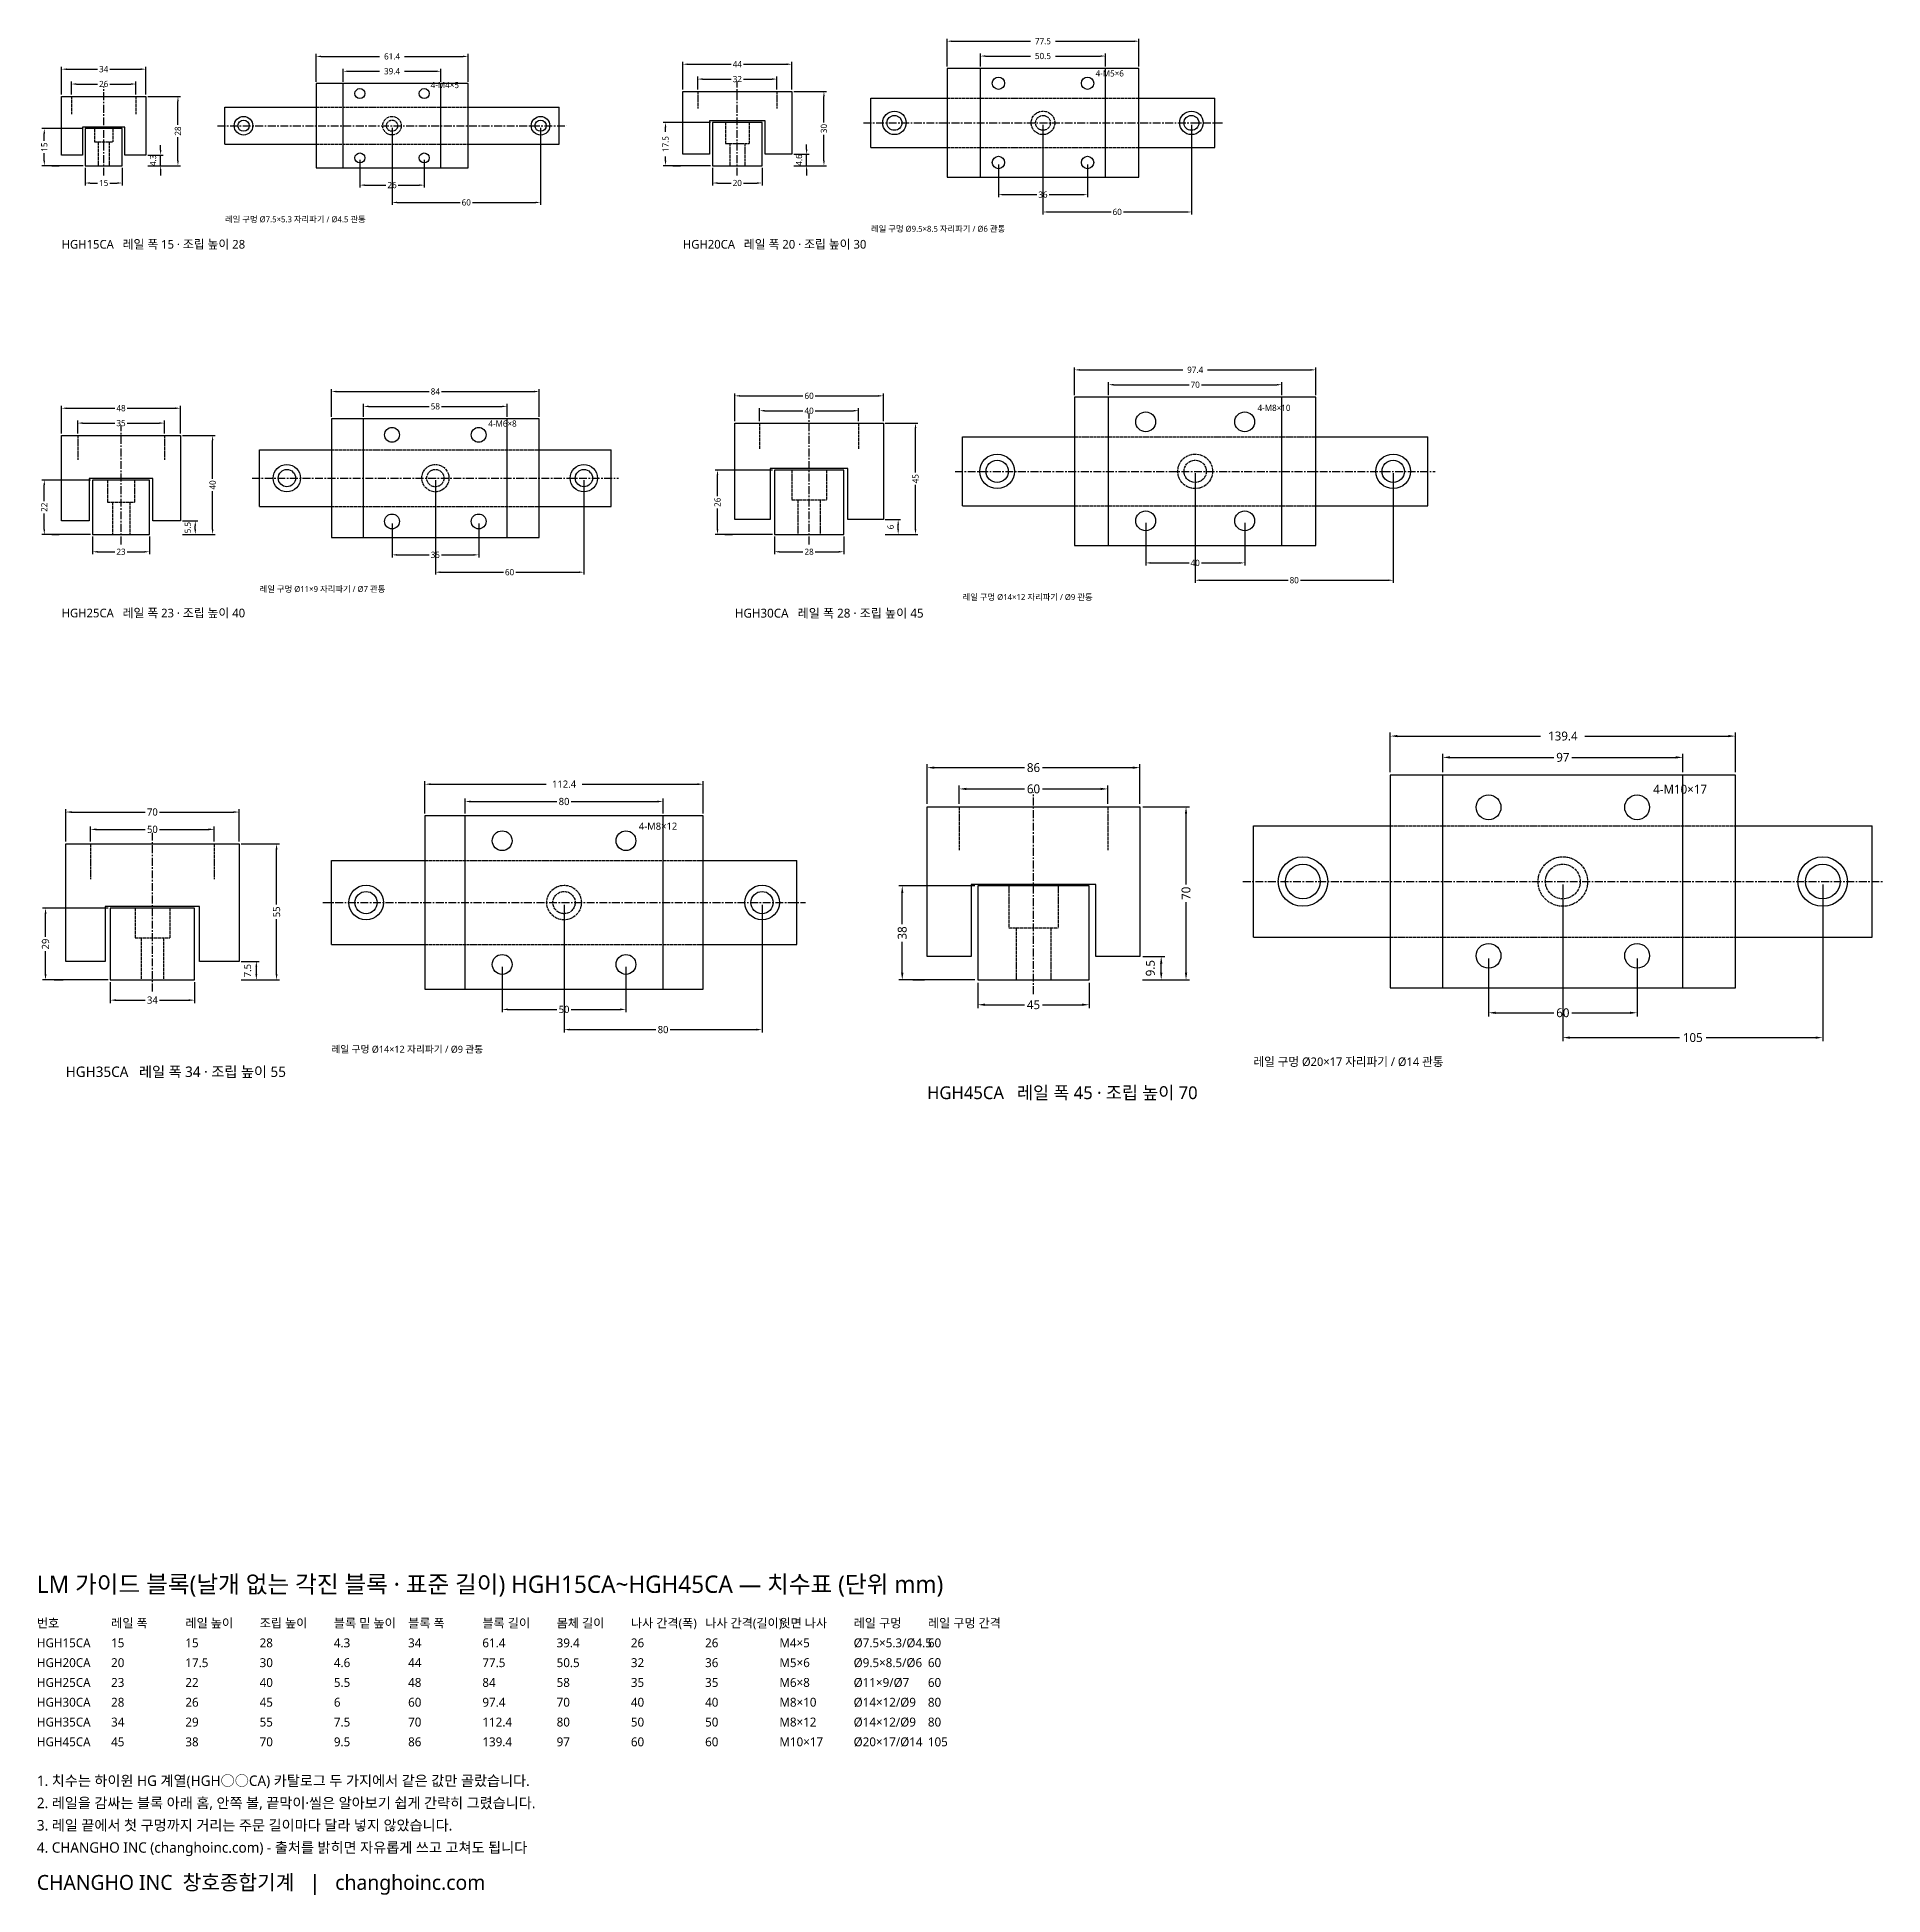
# Model space of a CAD drawing. Header units: millimetres. Extents: x 0 to 746, y -699 to 52.
import ezdxf

# ---------------------------------------------------------------- set-up
doc = ezdxf.new("R2010")
doc.units = ezdxf.units.MM
doc.linetypes.add('CENTER', pattern=[5.08, 3.175, -0.635, 0.635, -0.635])
doc.linetypes.add('DASHED', pattern=[1.524, 1.27, -0.254])
for name, color, linetype in [('문자', 7, 'CONTINUOUS'), ('숨은선', 3, 'DASHED'), ('외형선', 7, 'CONTINUOUS'), ('중심선', 1, 'CENTER'), ('치수', 4, 'CONTINUOUS')]:
    doc.layers.add(name, color=color, linetype=linetype)
doc.styles.add('CH_KOR', font='malgun.ttf')
doc.dimstyles.new('CH_DIM', dxfattribs={"dimtxt": 2.5, "dimasz": 2, "dimexe": 1, "dimexo": 0.8, "dimgap": 0.8, "dimtad": 1, "dimdec": 1, "dimdsep": 46, "dimtxsty": 'CH_KOR', "dimcen": 2.5, "dimclrd": 4, "dimclre": 4, "dimclrt": 4, "dimazin": 3, "dimtfac": 1, "dimtmove": 0, "dimatfit": 3})

msp = doc.modelspace()

# ---------------------------------------------------------------- texts
at = {"layer": '문자', "style": 'CH_KOR'}
for s, height, p in [('LM 가이드 블록(날개 없는 각진 블록 · 표준 길이) HGH15CA~HGH45CA — 치수표 (단위 mm)', 7, (0, -576.67)), ('번호', 3.6, (0, -590.67)), ('레일 폭', 3.6, (30, -590.67)), ('레일 높이', 3.6, (60, -590.67)), ('조립 높이', 3.6, (90, -590.67)), ('블록 밑 높이', 3.6, (120, -590.67)), ('블록 폭', 3.6, (150, -590.67)), ('블록 길이', 3.6, (180, -590.67)), ('몸체 길이', 3.6, (210, -590.67)), ('나사 간격(폭)', 3.6, (240, -590.67)), ('나사 간격(길이)', 3.6, (270, -590.67)), ('윗면 나사', 3.6, (300, -590.67)), ('레일 구멍', 3.6, (330, -590.67)), ('레일 구멍 간격', 3.6, (360, -590.67)), ('HGH15CA', 3.6, (0, -598.67)), ('15', 3.6, (30, -598.67)), ('15', 3.6, (60, -598.67)), ('28', 3.6, (90, -598.67)), ('4.3', 3.6, (120, -598.67)), ('34', 3.6, (150, -598.67)), ('61.4', 3.6, (180, -598.67)), ('39.4', 3.6, (210, -598.67)), ('26', 3.6, (240, -598.67)), ('26', 3.6, (270, -598.67)), ('M4×5', 3.6, (300, -598.67)), ('Ø7.5×5.3/Ø4.5', 3.6, (330, -598.67)), ('60', 3.6, (360, -598.67)), ('HGH20CA', 3.6, (0, -606.67)), ('20', 3.6, (30, -606.67)), ('17.5', 3.6, (60, -606.67)), ('30', 3.6, (90, -606.67)), ('4.6', 3.6, (120, -606.67)), ('44', 3.6, (150, -606.67)), ('77.5', 3.6, (180, -606.67)), ('50.5', 3.6, (210, -606.67)), ('32', 3.6, (240, -606.67)), ('36', 3.6, (270, -606.67)), ('M5×6', 3.6, (300, -606.67)), ('Ø9.5×8.5/Ø6', 3.6, (330, -606.67)), ('60', 3.6, (360, -606.67)), ('HGH25CA', 3.6, (0, -614.67)), ('23', 3.6, (30, -614.67)), ('22', 3.6, (60, -614.67)), ('40', 3.6, (90, -614.67)), ('5.5', 3.6, (120, -614.67)), ('48', 3.6, (150, -614.67)), ('84', 3.6, (180, -614.67)), ('58', 3.6, (210, -614.67)), ('35', 3.6, (240, -614.67)), ('35', 3.6, (270, -614.67)), ('M6×8', 3.6, (300, -614.67)), ('Ø11×9/Ø7', 3.6, (330, -614.67)), ('60', 3.6, (360, -614.67)), ('HGH30CA', 3.6, (0, -622.67)), ('28', 3.6, (30, -622.67)), ('26', 3.6, (60, -622.67)), ('45', 3.6, (90, -622.67)), ('6', 3.6, (120, -622.67)), ('60', 3.6, (150, -622.67)), ('97.4', 3.6, (180, -622.67)), ('70', 3.6, (210, -622.67)), ('40', 3.6, (240, -622.67)), ('40', 3.6, (270, -622.67)), ('M8×10', 3.6, (300, -622.67)), ('Ø14×12/Ø9', 3.6, (330, -622.67)), ('80', 3.6, (360, -622.67)), ('HGH35CA', 3.6, (0, -630.67)), ('34', 3.6, (30, -630.67)), ('29', 3.6, (60, -630.67)), ('55', 3.6, (90, -630.67)), ('7.5', 3.6, (120, -630.67)), ('70', 3.6, (150, -630.67)), ('112.4', 3.6, (180, -630.67)), ('80', 3.6, (210, -630.67)), ('50', 3.6, (240, -630.67)), ('50', 3.6, (270, -630.67)), ('M8×12', 3.6, (300, -630.67)), ('Ø14×12/Ø9', 3.6, (330, -630.67)), ('80', 3.6, (360, -630.67)), ('HGH45CA', 3.6, (0, -638.67)), ('45', 3.6, (30, -638.67)), ('38', 3.6, (60, -638.67)), ('70', 3.6, (90, -638.67)), ('9.5', 3.6, (120, -638.67)), ('86', 3.6, (150, -638.67)), ('139.4', 3.6, (180, -638.67)), ('97', 3.6, (210, -638.67)), ('60', 3.6, (240, -638.67)), ('60', 3.6, (270, -638.67)), ('M10×17', 3.6, (300, -638.67)), ('Ø20×17/Ø14', 3.6, (330, -638.67)), ('105', 3.6, (360, -638.67)), ('1. 치수는 하이윈 HG 계열(HGH○○CA) 카탈로그 두 가지에서 같은 값만 골랐습니다.', 4.2, (0, -654.67)), ('2. 레일을 감싸는 블록 아래 홈, 안쪽 볼, 끝막이·씰은 알아보기 쉽게 간략히 그렸습니다.', 4.2, (0, -663.67)), ('3. 레일 끝에서 첫 구멍까지 거리는 주문 길이마다 달라 넣지 않았습니다.', 4.2, (0, -672.67)), ('4. CHANGHO INC (changhoinc.com) - 출처를 밝히면 자유롭게 쓰고 고쳐도 됩니다', 4.2, (0, -681.67)), ('CHANGHO INC  창호종합기계   |   changhoinc.com', 6, (0, -696.67))]:
    msp.add_text(s, height=height, dxfattribs=at).set_placement(p)

# ---------------------------------------------------------------- blocks, each defined once
blk = doc.blocks.new('_CLOSEDFILLED')
at = {"color": 0, "linetype": 'BYBLOCK'}
blk.add_solid([(-1, 0.16), (0, 0), (-1, -0.16)], dxfattribs=at)
blk = doc.blocks.new('*D1')
at = {"color": 4}
for p, q in [((-17, 28.8), (-17, 40)), ((-15, 39), (-2.5, 39)), ((2.5, 39), (15, 39)), ((17, 28.8), (17, 40))]:
    blk.add_line(p, q, dxfattribs=at)
at = {"layer": 'Defpoints'}
for p in [(-17, 39), (-17, 28), (17, 28)]:
    blk.add_point(p, dxfattribs=at)
at = {"layer": '치수', "color": 4, "xscale": 2, "yscale": 2, "rotation": 180}
blk.add_blockref('_CLOSEDFILLED', (-17, 39), dxfattribs=at)
at = {"layer": '치수', "color": 4, "xscale": 2, "yscale": 2}
blk.add_blockref('_CLOSEDFILLED', (17, 39), dxfattribs=at)
at = {"layer": '치수', "color": 4, "insert": (0, 39), "char_height": 2.5, "attachment_point": 5, "style": 'CH_KOR'}
blk.add_mtext('34', dxfattribs=at)
blk = doc.blocks.new('*D2')
at = {"color": 4}
for p, q in [((-13, 28.8), (-13, 34)), ((-11, 33), (-2.5, 33)), ((2.5, 33), (11, 33)), ((13, 28.8), (13, 34))]:
    blk.add_line(p, q, dxfattribs=at)
at = {"layer": 'Defpoints'}
for p in [(-13, 33), (-13, 28), (13, 28)]:
    blk.add_point(p, dxfattribs=at)
at = {"layer": '치수', "color": 4, "xscale": 2, "yscale": 2, "rotation": 180}
blk.add_blockref('_CLOSEDFILLED', (-13, 33), dxfattribs=at)
at = {"layer": '치수', "color": 4, "xscale": 2, "yscale": 2}
blk.add_blockref('_CLOSEDFILLED', (13, 33), dxfattribs=at)
at = {"layer": '치수', "color": 4, "insert": (0, 33), "char_height": 2.5, "attachment_point": 5, "style": 'CH_KOR'}
blk.add_mtext('26', dxfattribs=at)
blk = doc.blocks.new('*D3')
at = {"color": 4}
for p, q in [((-7.5, -0.8), (-7.5, -8)), ((-5.5, -7), (-2.5, -7)), ((2.5, -7), (5.5, -7)), ((7.5, -0.8), (7.5, -8))]:
    blk.add_line(p, q, dxfattribs=at)
at = {"layer": 'Defpoints'}
for p in [(-7.5, 0), (7.5, 0), (-7.5, -7)]:
    blk.add_point(p, dxfattribs=at)
at = {"layer": '치수', "color": 4, "xscale": 2, "yscale": 2, "rotation": 180}
blk.add_blockref('_CLOSEDFILLED', (-7.5, -7), dxfattribs=at)
at = {"layer": '치수', "color": 4, "xscale": 2, "yscale": 2}
blk.add_blockref('_CLOSEDFILLED', (7.5, -7), dxfattribs=at)
at = {"layer": '치수', "color": 4, "insert": (0, -7), "char_height": 2.5, "attachment_point": 5, "style": 'CH_KOR'}
blk.add_mtext('15', dxfattribs=at)
blk = doc.blocks.new('*D4')
at = {"color": 4}
for p, q in [((17.8, 28), (31, 28)), ((30, 16.5), (30, 26)), ((30, 2), (30, 11.5)), ((17.8, 0), (31, 0))]:
    blk.add_line(p, q, dxfattribs=at)
at = {"layer": 'Defpoints'}
for p in [(17, 28), (17, 0), (30, 0)]:
    blk.add_point(p, dxfattribs=at)
at = {"layer": '치수', "color": 4, "xscale": 2, "yscale": 2}
for p, rotation in [((30, 28), 90), ((30, 0), 270)]:
    blk.add_blockref('_CLOSEDFILLED', p, dxfattribs=dict(at, rotation=rotation))
at = {"layer": '치수', "color": 4, "insert": (30, 14), "char_height": 2.5, "attachment_point": 5, "rotation": 90, "style": 'CH_KOR'}
blk.add_mtext('28', dxfattribs=at)
blk = doc.blocks.new('*D6')
at = {"color": 4}
for p, q in [((-8.3, 15), (-25, 15)), ((-24, 10), (-24, 13)), ((-8.3, 0), (-25, 0)), ((-24, 2), (-24, 5))]:
    blk.add_line(p, q, dxfattribs=at)
at = {"layer": 'Defpoints'}
for p in [(-7.5, 15), (-24, 0), (-7.5, 0)]:
    blk.add_point(p, dxfattribs=at)
at = {"layer": '치수', "color": 4, "xscale": 2, "yscale": 2}
for p, rotation in [((-24, 15), 90), ((-24, 0), 270)]:
    blk.add_blockref('_CLOSEDFILLED', p, dxfattribs=dict(at, rotation=rotation))
at = {"layer": '치수', "color": 4, "insert": (-24, 7.5), "char_height": 2.5, "attachment_point": 5, "rotation": 90, "style": 'CH_KOR'}
blk.add_mtext('15', dxfattribs=at)
blk = doc.blocks.new('*D7')
at = {"color": 4}
for p, q in [((85.8, 33.95), (85.8, 45.15)), ((147.2, 33.95), (147.2, 45.15)), ((87.8, 44.15), (111.5, 44.15)), ((121.5, 44.15), (145.2, 44.15))]:
    blk.add_line(p, q, dxfattribs=at)
at = {"layer": 'Defpoints'}
for p in [(85.8, 44.15), (85.8, 33.15), (147.2, 33.15)]:
    blk.add_point(p, dxfattribs=at)
at = {"layer": '치수', "color": 4, "xscale": 2, "yscale": 2, "rotation": 180}
blk.add_blockref('_CLOSEDFILLED', (85.8, 44.15), dxfattribs=at)
at = {"layer": '치수', "color": 4, "xscale": 2, "yscale": 2}
blk.add_blockref('_CLOSEDFILLED', (147.2, 44.15), dxfattribs=at)
at = {"layer": '치수', "color": 4, "insert": (116.5, 44.15), "char_height": 2.5, "attachment_point": 5, "style": 'CH_KOR'}
blk.add_mtext('61.4', dxfattribs=at)
blk = doc.blocks.new('*D8')
at = {"color": 4}
for p, q in [((96.8, 33.95), (96.8, 39.15)), ((98.8, 38.15), (111.5, 38.15)), ((121.5, 38.15), (134.2, 38.15)), ((136.2, 33.95), (136.2, 39.15))]:
    blk.add_line(p, q, dxfattribs=at)
at = {"layer": 'Defpoints'}
for p in [(96.8, 38.15), (96.8, 33.15), (136.2, 33.15)]:
    blk.add_point(p, dxfattribs=at)
at = {"layer": '치수', "color": 4, "xscale": 2, "yscale": 2, "rotation": 180}
blk.add_blockref('_CLOSEDFILLED', (96.8, 38.15), dxfattribs=at)
at = {"layer": '치수', "color": 4, "xscale": 2, "yscale": 2}
blk.add_blockref('_CLOSEDFILLED', (136.2, 38.15), dxfattribs=at)
at = {"layer": '치수', "color": 4, "insert": (116.5, 38.15), "char_height": 2.5, "attachment_point": 5, "style": 'CH_KOR'}
blk.add_mtext('39.4', dxfattribs=at)
blk = doc.blocks.new('*D9')
at = {"color": 4}
for p, q in [((103.5, 2.35), (103.5, -8.85)), ((129.5, 2.35), (129.5, -8.85)), ((105.5, -7.85), (114, -7.85)), ((119, -7.85), (127.5, -7.85))]:
    blk.add_line(p, q, dxfattribs=at)
at = {"layer": 'Defpoints'}
for p in [(103.5, 3.15), (129.5, 3.15), (103.5, -7.85)]:
    blk.add_point(p, dxfattribs=at)
at = {"layer": '치수', "color": 4, "xscale": 2, "yscale": 2, "rotation": 180}
blk.add_blockref('_CLOSEDFILLED', (103.5, -7.85), dxfattribs=at)
at = {"layer": '치수', "color": 4, "xscale": 2, "yscale": 2}
blk.add_blockref('_CLOSEDFILLED', (129.5, -7.85), dxfattribs=at)
at = {"layer": '치수', "color": 4, "insert": (116.5, -7.85), "char_height": 2.5, "attachment_point": 5, "style": 'CH_KOR'}
blk.add_mtext('26', dxfattribs=at)
blk = doc.blocks.new('*D10')
at = {"color": 4}
for p, q in [((116.5, 15.35), (116.5, -15.85)), ((176.5, 15.35), (176.5, -15.85)), ((118.5, -14.85), (144, -14.85)), ((149, -14.85), (174.5, -14.85))]:
    blk.add_line(p, q, dxfattribs=at)
at = {"layer": 'Defpoints'}
for p in [(116.5, 16.15), (176.5, 16.15), (116.5, -14.85)]:
    blk.add_point(p, dxfattribs=at)
at = {"layer": '치수', "color": 4, "xscale": 2, "yscale": 2, "rotation": 180}
blk.add_blockref('_CLOSEDFILLED', (116.5, -14.85), dxfattribs=at)
at = {"layer": '치수', "color": 4, "xscale": 2, "yscale": 2}
blk.add_blockref('_CLOSEDFILLED', (176.5, -14.85), dxfattribs=at)
at = {"layer": '치수', "color": 4, "insert": (146.5, -14.85), "char_height": 2.5, "attachment_point": 5, "style": 'CH_KOR'}
blk.add_mtext('60', dxfattribs=at)
blk = doc.blocks.new('*D11')
at = {"color": 4}
for p, q in [((-22, 30.8), (-22, 42)), ((-20, 41), (-2.5, 41)), ((2.5, 41), (20, 41)), ((22, 30.8), (22, 42))]:
    blk.add_line(p, q, dxfattribs=at)
at = {"layer": 'Defpoints'}
for p in [(-22, 41), (-22, 30), (22, 30)]:
    blk.add_point(p, dxfattribs=at)
at = {"layer": '치수', "color": 4, "xscale": 2, "yscale": 2, "rotation": 180}
blk.add_blockref('_CLOSEDFILLED', (-22, 41), dxfattribs=at)
at = {"layer": '치수', "color": 4, "xscale": 2, "yscale": 2}
blk.add_blockref('_CLOSEDFILLED', (22, 41), dxfattribs=at)
at = {"layer": '치수', "color": 4, "insert": (0, 41), "char_height": 2.5, "attachment_point": 5, "style": 'CH_KOR'}
blk.add_mtext('44', dxfattribs=at)
blk = doc.blocks.new('*D12')
at = {"color": 4}
for p, q in [((-16, 30.8), (-16, 36)), ((-14, 35), (-2.5, 35)), ((2.5, 35), (14, 35)), ((16, 30.8), (16, 36))]:
    blk.add_line(p, q, dxfattribs=at)
at = {"layer": 'Defpoints'}
for p in [(-16, 35), (-16, 30), (16, 30)]:
    blk.add_point(p, dxfattribs=at)
at = {"layer": '치수', "color": 4, "xscale": 2, "yscale": 2, "rotation": 180}
blk.add_blockref('_CLOSEDFILLED', (-16, 35), dxfattribs=at)
at = {"layer": '치수', "color": 4, "xscale": 2, "yscale": 2}
blk.add_blockref('_CLOSEDFILLED', (16, 35), dxfattribs=at)
at = {"layer": '치수', "color": 4, "insert": (0, 35), "char_height": 2.5, "attachment_point": 5, "style": 'CH_KOR'}
blk.add_mtext('32', dxfattribs=at)
blk = doc.blocks.new('*D13')
at = {"color": 4}
for p, q in [((-10, -0.8), (-10, -8)), ((-8, -7), (-2.5, -7)), ((2.5, -7), (8, -7)), ((10, -0.8), (10, -8))]:
    blk.add_line(p, q, dxfattribs=at)
at = {"layer": 'Defpoints'}
for p in [(-10, 0), (10, 0), (-10, -7)]:
    blk.add_point(p, dxfattribs=at)
at = {"layer": '치수', "color": 4, "xscale": 2, "yscale": 2, "rotation": 180}
blk.add_blockref('_CLOSEDFILLED', (-10, -7), dxfattribs=at)
at = {"layer": '치수', "color": 4, "xscale": 2, "yscale": 2}
blk.add_blockref('_CLOSEDFILLED', (10, -7), dxfattribs=at)
at = {"layer": '치수', "color": 4, "insert": (0, -7), "char_height": 2.5, "attachment_point": 5, "style": 'CH_KOR'}
blk.add_mtext('20', dxfattribs=at)
blk = doc.blocks.new('*D14')
at = {"color": 4}
for p, q in [((22.8, 30), (36, 30)), ((35, 17.5), (35, 28)), ((35, 2), (35, 12.5)), ((22.8, 0), (36, 0))]:
    blk.add_line(p, q, dxfattribs=at)
at = {"layer": 'Defpoints'}
for p in [(22, 30), (22, 0), (35, 0)]:
    blk.add_point(p, dxfattribs=at)
at = {"layer": '치수', "color": 4, "xscale": 2, "yscale": 2}
for p, rotation in [((35, 30), 90), ((35, 0), 270)]:
    blk.add_blockref('_CLOSEDFILLED', p, dxfattribs=dict(at, rotation=rotation))
at = {"layer": '치수', "color": 4, "insert": (35, 15), "char_height": 2.5, "attachment_point": 5, "rotation": 90, "style": 'CH_KOR'}
blk.add_mtext('30', dxfattribs=at)
blk = doc.blocks.new('*D16')
at = {"color": 4}
for p, q in [((-10.8, 17.5), (-30, 17.5)), ((-29, 13.75), (-29, 15.5)), ((-10.8, 0), (-30, 0)), ((-29, 2), (-29, 3.75))]:
    blk.add_line(p, q, dxfattribs=at)
at = {"layer": 'Defpoints'}
for p in [(-10, 17.5), (-29, 0), (-10, 0)]:
    blk.add_point(p, dxfattribs=at)
at = {"layer": '치수', "color": 4, "xscale": 2, "yscale": 2}
for p, rotation in [((-29, 17.5), 90), ((-29, 0), 270)]:
    blk.add_blockref('_CLOSEDFILLED', p, dxfattribs=dict(at, rotation=rotation))
at = {"layer": '치수', "color": 4, "insert": (-29, 8.75), "char_height": 2.5, "attachment_point": 5, "rotation": 90, "style": 'CH_KOR'}
blk.add_mtext('17.5', dxfattribs=at)
blk = doc.blocks.new('*D17')
at = {"color": 4}
for p, q in [((84.75, 40.1), (84.75, 51.3)), ((86.75, 50.3), (118.5, 50.3)), ((128.5, 50.3), (160.25, 50.3)), ((162.25, 40.1), (162.25, 51.3))]:
    blk.add_line(p, q, dxfattribs=at)
at = {"layer": 'Defpoints'}
for p in [(84.75, 50.3), (84.75, 39.3), (162.25, 39.3)]:
    blk.add_point(p, dxfattribs=at)
at = {"layer": '치수', "color": 4, "xscale": 2, "yscale": 2, "rotation": 180}
blk.add_blockref('_CLOSEDFILLED', (84.75, 50.3), dxfattribs=at)
at = {"layer": '치수', "color": 4, "xscale": 2, "yscale": 2}
blk.add_blockref('_CLOSEDFILLED', (162.25, 50.3), dxfattribs=at)
at = {"layer": '치수', "color": 4, "insert": (123.5, 50.3), "char_height": 2.5, "attachment_point": 5, "style": 'CH_KOR'}
blk.add_mtext('77.5', dxfattribs=at)
blk = doc.blocks.new('*D18')
at = {"color": 4}
for p, q in [((98.25, 40.1), (98.25, 45.3)), ((148.75, 40.1), (148.75, 45.3)), ((100.25, 44.3), (118.5, 44.3)), ((128.5, 44.3), (146.75, 44.3))]:
    blk.add_line(p, q, dxfattribs=at)
at = {"layer": 'Defpoints'}
for p in [(98.25, 44.3), (98.25, 39.3), (148.75, 39.3)]:
    blk.add_point(p, dxfattribs=at)
at = {"layer": '치수', "color": 4, "xscale": 2, "yscale": 2, "rotation": 180}
blk.add_blockref('_CLOSEDFILLED', (98.25, 44.3), dxfattribs=at)
at = {"layer": '치수', "color": 4, "xscale": 2, "yscale": 2}
blk.add_blockref('_CLOSEDFILLED', (148.75, 44.3), dxfattribs=at)
at = {"layer": '치수', "color": 4, "insert": (123.5, 44.3), "char_height": 2.5, "attachment_point": 5, "style": 'CH_KOR'}
blk.add_mtext('50.5', dxfattribs=at)
blk = doc.blocks.new('*D19')
at = {"color": 4}
for p, q in [((105.5, 0.5), (105.5, -12.7)), ((141.5, 0.5), (141.5, -12.7)), ((107.5, -11.7), (121, -11.7)), ((126, -11.7), (139.5, -11.7))]:
    blk.add_line(p, q, dxfattribs=at)
at = {"layer": 'Defpoints'}
for p in [(105.5, 1.3), (141.5, 1.3), (105.5, -11.7)]:
    blk.add_point(p, dxfattribs=at)
at = {"layer": '치수', "color": 4, "xscale": 2, "yscale": 2, "rotation": 180}
blk.add_blockref('_CLOSEDFILLED', (105.5, -11.7), dxfattribs=at)
at = {"layer": '치수', "color": 4, "xscale": 2, "yscale": 2}
blk.add_blockref('_CLOSEDFILLED', (141.5, -11.7), dxfattribs=at)
at = {"layer": '치수', "color": 4, "insert": (123.5, -11.7), "char_height": 2.5, "attachment_point": 5, "style": 'CH_KOR'}
blk.add_mtext('36', dxfattribs=at)
blk = doc.blocks.new('*D20')
at = {"color": 4}
for p, q in [((123.5, 16.5), (123.5, -19.7)), ((183.5, 16.5), (183.5, -19.7)), ((125.5, -18.7), (151, -18.7)), ((156, -18.7), (181.5, -18.7))]:
    blk.add_line(p, q, dxfattribs=at)
at = {"layer": 'Defpoints'}
for p in [(123.5, 17.3), (183.5, 17.3), (123.5, -18.7)]:
    blk.add_point(p, dxfattribs=at)
at = {"layer": '치수', "color": 4, "xscale": 2, "yscale": 2, "rotation": 180}
blk.add_blockref('_CLOSEDFILLED', (123.5, -18.7), dxfattribs=at)
at = {"layer": '치수', "color": 4, "xscale": 2, "yscale": 2}
blk.add_blockref('_CLOSEDFILLED', (183.5, -18.7), dxfattribs=at)
at = {"layer": '치수', "color": 4, "insert": (153.5, -18.7), "char_height": 2.5, "attachment_point": 5, "style": 'CH_KOR'}
blk.add_mtext('60', dxfattribs=at)
blk = doc.blocks.new('*D21')
at = {"color": 4}
for p, q in [((-24, 40.8), (-24, 52)), ((-22, 51), (-2.5, 51)), ((2.5, 51), (22, 51)), ((24, 40.8), (24, 52))]:
    blk.add_line(p, q, dxfattribs=at)
at = {"layer": 'Defpoints'}
for p in [(-24, 51), (-24, 40), (24, 40)]:
    blk.add_point(p, dxfattribs=at)
at = {"layer": '치수', "color": 4, "xscale": 2, "yscale": 2, "rotation": 180}
blk.add_blockref('_CLOSEDFILLED', (-24, 51), dxfattribs=at)
at = {"layer": '치수', "color": 4, "xscale": 2, "yscale": 2}
blk.add_blockref('_CLOSEDFILLED', (24, 51), dxfattribs=at)
at = {"layer": '치수', "color": 4, "insert": (0, 51), "char_height": 2.5, "attachment_point": 5, "style": 'CH_KOR'}
blk.add_mtext('48', dxfattribs=at)
blk = doc.blocks.new('*D22')
at = {"color": 4}
for p, q in [((-17.5, 40.8), (-17.5, 46)), ((17.5, 40.8), (17.5, 46)), ((-15.5, 45), (-2.5, 45)), ((2.5, 45), (15.5, 45))]:
    blk.add_line(p, q, dxfattribs=at)
at = {"layer": 'Defpoints'}
for p in [(-17.5, 45), (-17.5, 40), (17.5, 40)]:
    blk.add_point(p, dxfattribs=at)
at = {"layer": '치수', "color": 4, "xscale": 2, "yscale": 2, "rotation": 180}
blk.add_blockref('_CLOSEDFILLED', (-17.5, 45), dxfattribs=at)
at = {"layer": '치수', "color": 4, "xscale": 2, "yscale": 2}
blk.add_blockref('_CLOSEDFILLED', (17.5, 45), dxfattribs=at)
at = {"layer": '치수', "color": 4, "insert": (0, 45), "char_height": 2.5, "attachment_point": 5, "style": 'CH_KOR'}
blk.add_mtext('35', dxfattribs=at)
blk = doc.blocks.new('*D23')
at = {"color": 4}
for p, q in [((-11.5, -0.8), (-11.5, -8)), ((-9.5, -7), (-2.5, -7)), ((2.5, -7), (9.5, -7)), ((11.5, -0.8), (11.5, -8))]:
    blk.add_line(p, q, dxfattribs=at)
at = {"layer": 'Defpoints'}
for p in [(-11.5, 0), (11.5, 0), (-11.5, -7)]:
    blk.add_point(p, dxfattribs=at)
at = {"layer": '치수', "color": 4, "xscale": 2, "yscale": 2, "rotation": 180}
blk.add_blockref('_CLOSEDFILLED', (-11.5, -7), dxfattribs=at)
at = {"layer": '치수', "color": 4, "xscale": 2, "yscale": 2}
blk.add_blockref('_CLOSEDFILLED', (11.5, -7), dxfattribs=at)
at = {"layer": '치수', "color": 4, "insert": (0, -7), "char_height": 2.5, "attachment_point": 5, "style": 'CH_KOR'}
blk.add_mtext('23', dxfattribs=at)
blk = doc.blocks.new('*D24')
at = {"color": 4}
for p, q in [((24.8, 40), (38, 40)), ((37, 22.5), (37, 38)), ((37, 2), (37, 17.5)), ((24.8, 0), (38, 0))]:
    blk.add_line(p, q, dxfattribs=at)
at = {"layer": 'Defpoints'}
for p in [(24, 40), (24, 0), (37, 0)]:
    blk.add_point(p, dxfattribs=at)
at = {"layer": '치수', "color": 4, "xscale": 2, "yscale": 2}
for p, rotation in [((37, 40), 90), ((37, 0), 270)]:
    blk.add_blockref('_CLOSEDFILLED', p, dxfattribs=dict(at, rotation=rotation))
at = {"layer": '치수', "color": 4, "insert": (37, 20), "char_height": 2.5, "attachment_point": 5, "rotation": 90, "style": 'CH_KOR'}
blk.add_mtext('40', dxfattribs=at)
blk = doc.blocks.new('*D26')
at = {"color": 4}
for p, q in [((-12.3, 22), (-32, 22)), ((-31, 13.5), (-31, 20)), ((-31, 2), (-31, 8.5)), ((-12.3, 0), (-32, 0))]:
    blk.add_line(p, q, dxfattribs=at)
at = {"layer": 'Defpoints'}
for p in [(-11.5, 22), (-31, 0), (-11.5, 0)]:
    blk.add_point(p, dxfattribs=at)
at = {"layer": '치수', "color": 4, "xscale": 2, "yscale": 2}
for p, rotation in [((-31, 22), 90), ((-31, 0), 270)]:
    blk.add_blockref('_CLOSEDFILLED', p, dxfattribs=dict(at, rotation=rotation))
at = {"layer": '치수', "color": 4, "insert": (-31, 11), "char_height": 2.5, "attachment_point": 5, "rotation": 90, "style": 'CH_KOR'}
blk.add_mtext('22', dxfattribs=at)
blk = doc.blocks.new('*D27')
at = {"color": 4}
for p, q in [((85, 47.55), (85, 58.75)), ((87, 57.75), (124.5, 57.75)), ((129.5, 57.75), (167, 57.75)), ((169, 47.55), (169, 58.75))]:
    blk.add_line(p, q, dxfattribs=at)
at = {"layer": 'Defpoints'}
for p in [(85, 57.75), (85, 46.75), (169, 46.75)]:
    blk.add_point(p, dxfattribs=at)
at = {"layer": '치수', "color": 4, "xscale": 2, "yscale": 2, "rotation": 180}
blk.add_blockref('_CLOSEDFILLED', (85, 57.75), dxfattribs=at)
at = {"layer": '치수', "color": 4, "xscale": 2, "yscale": 2}
blk.add_blockref('_CLOSEDFILLED', (169, 57.75), dxfattribs=at)
at = {"layer": '치수', "color": 4, "insert": (127, 57.75), "char_height": 2.5, "attachment_point": 5, "style": 'CH_KOR'}
blk.add_mtext('84', dxfattribs=at)
blk = doc.blocks.new('*D28')
at = {"color": 4}
for p, q in [((98, 47.55), (98, 52.75)), ((156, 47.55), (156, 52.75)), ((100, 51.75), (124.5, 51.75)), ((129.5, 51.75), (154, 51.75))]:
    blk.add_line(p, q, dxfattribs=at)
at = {"layer": 'Defpoints'}
for p in [(98, 51.75), (98, 46.75), (156, 46.75)]:
    blk.add_point(p, dxfattribs=at)
at = {"layer": '치수', "color": 4, "xscale": 2, "yscale": 2, "rotation": 180}
blk.add_blockref('_CLOSEDFILLED', (98, 51.75), dxfattribs=at)
at = {"layer": '치수', "color": 4, "xscale": 2, "yscale": 2}
blk.add_blockref('_CLOSEDFILLED', (156, 51.75), dxfattribs=at)
at = {"layer": '치수', "color": 4, "insert": (127, 51.75), "char_height": 2.5, "attachment_point": 5, "style": 'CH_KOR'}
blk.add_mtext('58', dxfattribs=at)
blk = doc.blocks.new('*D29')
at = {"color": 4}
for p, q in [((109.5, 4.45), (109.5, -9.25)), ((144.5, 4.45), (144.5, -9.25)), ((111.5, -8.25), (124.5, -8.25)), ((129.5, -8.25), (142.5, -8.25))]:
    blk.add_line(p, q, dxfattribs=at)
at = {"layer": 'Defpoints'}
for p in [(109.5, 5.25), (144.5, 5.25), (109.5, -8.25)]:
    blk.add_point(p, dxfattribs=at)
at = {"layer": '치수', "color": 4, "xscale": 2, "yscale": 2, "rotation": 180}
blk.add_blockref('_CLOSEDFILLED', (109.5, -8.25), dxfattribs=at)
at = {"layer": '치수', "color": 4, "xscale": 2, "yscale": 2}
blk.add_blockref('_CLOSEDFILLED', (144.5, -8.25), dxfattribs=at)
at = {"layer": '치수', "color": 4, "insert": (127, -8.25), "char_height": 2.5, "attachment_point": 5, "style": 'CH_KOR'}
blk.add_mtext('35', dxfattribs=at)
blk = doc.blocks.new('*D30')
at = {"color": 4}
for p, q in [((127, 21.95), (127, -16.25)), ((187, 21.95), (187, -16.25)), ((129, -15.25), (154.5, -15.25)), ((159.5, -15.25), (185, -15.25))]:
    blk.add_line(p, q, dxfattribs=at)
at = {"layer": 'Defpoints'}
for p in [(127, 22.75), (187, 22.75), (127, -15.25)]:
    blk.add_point(p, dxfattribs=at)
at = {"layer": '치수', "color": 4, "xscale": 2, "yscale": 2, "rotation": 180}
blk.add_blockref('_CLOSEDFILLED', (127, -15.25), dxfattribs=at)
at = {"layer": '치수', "color": 4, "xscale": 2, "yscale": 2}
blk.add_blockref('_CLOSEDFILLED', (187, -15.25), dxfattribs=at)
at = {"layer": '치수', "color": 4, "insert": (157, -15.25), "char_height": 2.5, "attachment_point": 5, "style": 'CH_KOR'}
blk.add_mtext('60', dxfattribs=at)
blk = doc.blocks.new('*D31')
at = {"color": 4}
for p, q in [((-30, 45.8), (-30, 57)), ((-28, 56), (-2.5, 56)), ((2.5, 56), (28, 56)), ((30, 45.8), (30, 57))]:
    blk.add_line(p, q, dxfattribs=at)
at = {"layer": 'Defpoints'}
for p in [(-30, 56), (-30, 45), (30, 45)]:
    blk.add_point(p, dxfattribs=at)
at = {"layer": '치수', "color": 4, "xscale": 2, "yscale": 2, "rotation": 180}
blk.add_blockref('_CLOSEDFILLED', (-30, 56), dxfattribs=at)
at = {"layer": '치수', "color": 4, "xscale": 2, "yscale": 2}
blk.add_blockref('_CLOSEDFILLED', (30, 56), dxfattribs=at)
at = {"layer": '치수', "color": 4, "insert": (0, 56), "char_height": 2.5, "attachment_point": 5, "style": 'CH_KOR'}
blk.add_mtext('60', dxfattribs=at)
blk = doc.blocks.new('*D32')
at = {"color": 4}
for p, q in [((-20, 45.8), (-20, 51)), ((-18, 50), (-2.5, 50)), ((2.5, 50), (18, 50)), ((20, 45.8), (20, 51))]:
    blk.add_line(p, q, dxfattribs=at)
at = {"layer": 'Defpoints'}
for p in [(-20, 50), (-20, 45), (20, 45)]:
    blk.add_point(p, dxfattribs=at)
at = {"layer": '치수', "color": 4, "xscale": 2, "yscale": 2, "rotation": 180}
blk.add_blockref('_CLOSEDFILLED', (-20, 50), dxfattribs=at)
at = {"layer": '치수', "color": 4, "xscale": 2, "yscale": 2}
blk.add_blockref('_CLOSEDFILLED', (20, 50), dxfattribs=at)
at = {"layer": '치수', "color": 4, "insert": (0, 50), "char_height": 2.5, "attachment_point": 5, "style": 'CH_KOR'}
blk.add_mtext('40', dxfattribs=at)
blk = doc.blocks.new('*D33')
at = {"color": 4}
for p, q in [((-14, -0.8), (-14, -8)), ((-12, -7), (-2.5, -7)), ((2.5, -7), (12, -7)), ((14, -0.8), (14, -8))]:
    blk.add_line(p, q, dxfattribs=at)
at = {"layer": 'Defpoints'}
for p in [(-14, 0), (14, 0), (-14, -7)]:
    blk.add_point(p, dxfattribs=at)
at = {"layer": '치수', "color": 4, "xscale": 2, "yscale": 2, "rotation": 180}
blk.add_blockref('_CLOSEDFILLED', (-14, -7), dxfattribs=at)
at = {"layer": '치수', "color": 4, "xscale": 2, "yscale": 2}
blk.add_blockref('_CLOSEDFILLED', (14, -7), dxfattribs=at)
at = {"layer": '치수', "color": 4, "insert": (0, -7), "char_height": 2.5, "attachment_point": 5, "style": 'CH_KOR'}
blk.add_mtext('28', dxfattribs=at)
blk = doc.blocks.new('*D34')
at = {"color": 4}
for p, q in [((30.8, 45), (44, 45)), ((43, 25), (43, 43)), ((43, 2), (43, 20)), ((30.8, 0), (44, 0))]:
    blk.add_line(p, q, dxfattribs=at)
at = {"layer": 'Defpoints'}
for p in [(30, 45), (30, 0), (43, 0)]:
    blk.add_point(p, dxfattribs=at)
at = {"layer": '치수', "color": 4, "xscale": 2, "yscale": 2}
for p, rotation in [((43, 45), 90), ((43, 0), 270)]:
    blk.add_blockref('_CLOSEDFILLED', p, dxfattribs=dict(at, rotation=rotation))
at = {"layer": '치수', "color": 4, "insert": (43, 22.5), "char_height": 2.5, "attachment_point": 5, "rotation": 90, "style": 'CH_KOR'}
blk.add_mtext('45', dxfattribs=at)
blk = doc.blocks.new('*D35')
at = {"color": 4}
for p, q in [((30.8, 6), (37, 6)), ((30.8, 0), (37, 0)), ((36, 2), (36, 4))]:
    blk.add_line(p, q, dxfattribs=at)
at = {"layer": 'Defpoints'}
for p in [(30, 6), (30, 0), (36, 0)]:
    blk.add_point(p, dxfattribs=at)
at = {"layer": '치수', "color": 4, "xscale": 2, "yscale": 2}
for p, rotation in [((36, 6), 90), ((36, 0), 270)]:
    blk.add_blockref('_CLOSEDFILLED', p, dxfattribs=dict(at, rotation=rotation))
at = {"layer": '치수', "color": 4, "insert": (32.95, 3), "char_height": 2.5, "attachment_point": 5, "rotation": 90, "style": 'CH_KOR'}
blk.add_mtext('6', dxfattribs=at)
blk = doc.blocks.new('*D36')
at = {"color": 4}
for p, q in [((-14.8, 26), (-38, 26)), ((-37, 15.5), (-37, 24)), ((-37, 2), (-37, 10.5)), ((-14.8, 0), (-38, 0))]:
    blk.add_line(p, q, dxfattribs=at)
at = {"layer": 'Defpoints'}
for p in [(-14, 26), (-37, 0), (-14, 0)]:
    blk.add_point(p, dxfattribs=at)
at = {"layer": '치수', "color": 4, "xscale": 2, "yscale": 2}
for p, rotation in [((-37, 26), 90), ((-37, 0), 270)]:
    blk.add_blockref('_CLOSEDFILLED', p, dxfattribs=dict(at, rotation=rotation))
at = {"layer": '치수', "color": 4, "insert": (-37, 13), "char_height": 2.5, "attachment_point": 5, "rotation": 90, "style": 'CH_KOR'}
blk.add_mtext('26', dxfattribs=at)
blk = doc.blocks.new('*D37')
at = {"color": 4}
for p, q in [((107.3, 56.3), (107.3, 67.5)), ((109.3, 66.5), (151, 66.5)), ((161, 66.5), (202.7, 66.5)), ((204.7, 56.3), (204.7, 67.5))]:
    blk.add_line(p, q, dxfattribs=at)
at = {"layer": 'Defpoints'}
for p in [(107.3, 66.5), (107.3, 55.5), (204.7, 55.5)]:
    blk.add_point(p, dxfattribs=at)
at = {"layer": '치수', "color": 4, "xscale": 2, "yscale": 2, "rotation": 180}
blk.add_blockref('_CLOSEDFILLED', (107.3, 66.5), dxfattribs=at)
at = {"layer": '치수', "color": 4, "xscale": 2, "yscale": 2}
blk.add_blockref('_CLOSEDFILLED', (204.7, 66.5), dxfattribs=at)
at = {"layer": '치수', "color": 4, "insert": (156, 66.5), "char_height": 2.5, "attachment_point": 5, "style": 'CH_KOR'}
blk.add_mtext('97.4', dxfattribs=at)
blk = doc.blocks.new('*D38')
at = {"color": 4}
for p, q in [((121, 56.3), (121, 61.5)), ((123, 60.5), (153.5, 60.5)), ((158.5, 60.5), (189, 60.5)), ((191, 56.3), (191, 61.5))]:
    blk.add_line(p, q, dxfattribs=at)
at = {"layer": 'Defpoints'}
for p in [(121, 60.5), (121, 55.5), (191, 55.5)]:
    blk.add_point(p, dxfattribs=at)
at = {"layer": '치수', "color": 4, "xscale": 2, "yscale": 2, "rotation": 180}
blk.add_blockref('_CLOSEDFILLED', (121, 60.5), dxfattribs=at)
at = {"layer": '치수', "color": 4, "xscale": 2, "yscale": 2}
blk.add_blockref('_CLOSEDFILLED', (191, 60.5), dxfattribs=at)
at = {"layer": '치수', "color": 4, "insert": (156, 60.5), "char_height": 2.5, "attachment_point": 5, "style": 'CH_KOR'}
blk.add_mtext('70', dxfattribs=at)
blk = doc.blocks.new('*D39')
at = {"color": 4}
for p, q in [((136, 4.7), (136, -12.5)), ((176, 4.7), (176, -12.5)), ((138, -11.5), (153.5, -11.5)), ((158.5, -11.5), (174, -11.5))]:
    blk.add_line(p, q, dxfattribs=at)
at = {"layer": 'Defpoints'}
for p in [(136, 5.5), (176, 5.5), (136, -11.5)]:
    blk.add_point(p, dxfattribs=at)
at = {"layer": '치수', "color": 4, "xscale": 2, "yscale": 2, "rotation": 180}
blk.add_blockref('_CLOSEDFILLED', (136, -11.5), dxfattribs=at)
at = {"layer": '치수', "color": 4, "xscale": 2, "yscale": 2}
blk.add_blockref('_CLOSEDFILLED', (176, -11.5), dxfattribs=at)
at = {"layer": '치수', "color": 4, "insert": (156, -11.5), "char_height": 2.5, "attachment_point": 5, "style": 'CH_KOR'}
blk.add_mtext('40', dxfattribs=at)
blk = doc.blocks.new('*D40')
at = {"color": 4}
for p, q in [((156, 24.7), (156, -19.5)), ((236, 24.7), (236, -19.5)), ((158, -18.5), (193.5, -18.5)), ((198.5, -18.5), (234, -18.5))]:
    blk.add_line(p, q, dxfattribs=at)
at = {"layer": 'Defpoints'}
for p in [(156, 25.5), (236, 25.5), (156, -18.5)]:
    blk.add_point(p, dxfattribs=at)
at = {"layer": '치수', "color": 4, "xscale": 2, "yscale": 2, "rotation": 180}
blk.add_blockref('_CLOSEDFILLED', (156, -18.5), dxfattribs=at)
at = {"layer": '치수', "color": 4, "xscale": 2, "yscale": 2}
blk.add_blockref('_CLOSEDFILLED', (236, -18.5), dxfattribs=at)
at = {"layer": '치수', "color": 4, "insert": (196, -18.5), "char_height": 2.5, "attachment_point": 5, "style": 'CH_KOR'}
blk.add_mtext('80', dxfattribs=at)
blk = doc.blocks.new('*D41')
at = {"color": 4}
for p, q in [((-35, 55.93), (-35, 69)), ((-32.67, 67.83), (-2.92, 67.83)), ((2.92, 67.83), (32.67, 67.83)), ((35, 55.93), (35, 69))]:
    blk.add_line(p, q, dxfattribs=at)
at = {"layer": 'Defpoints'}
for p in [(-35, 67.83), (-35, 55), (35, 55)]:
    blk.add_point(p, dxfattribs=at)
at = {"layer": '치수', "color": 4, "xscale": 2.3333333333333335, "yscale": 2.3333333333333335, "rotation": 180}
blk.add_blockref('_CLOSEDFILLED', (-35, 67.83), dxfattribs=at)
at = {"layer": '치수', "color": 4, "xscale": 2.3333333333333335, "yscale": 2.3333333333333335}
blk.add_blockref('_CLOSEDFILLED', (35, 67.83), dxfattribs=at)
at = {"layer": '치수', "color": 4, "insert": (0, 67.83), "char_height": 2.917, "attachment_point": 5, "style": 'CH_KOR'}
blk.add_mtext('70', dxfattribs=at)
blk = doc.blocks.new('*D42')
at = {"color": 4}
for p, q in [((-25, 55.93), (-25, 62)), ((-22.67, 60.83), (-2.92, 60.83)), ((2.92, 60.83), (22.67, 60.83)), ((25, 55.93), (25, 62))]:
    blk.add_line(p, q, dxfattribs=at)
at = {"layer": 'Defpoints'}
for p in [(-25, 60.83), (-25, 55), (25, 55)]:
    blk.add_point(p, dxfattribs=at)
at = {"layer": '치수', "color": 4, "xscale": 2.3333333333333335, "yscale": 2.3333333333333335, "rotation": 180}
blk.add_blockref('_CLOSEDFILLED', (-25, 60.83), dxfattribs=at)
at = {"layer": '치수', "color": 4, "xscale": 2.3333333333333335, "yscale": 2.3333333333333335}
blk.add_blockref('_CLOSEDFILLED', (25, 60.83), dxfattribs=at)
at = {"layer": '치수', "color": 4, "insert": (0, 60.83), "char_height": 2.917, "attachment_point": 5, "style": 'CH_KOR'}
blk.add_mtext('50', dxfattribs=at)
blk = doc.blocks.new('*D43')
at = {"color": 4}
for p, q in [((-17, -0.93), (-17, -9.33)), ((17, -0.93), (17, -9.33)), ((-14.67, -8.17), (-2.92, -8.17)), ((2.92, -8.17), (14.67, -8.17))]:
    blk.add_line(p, q, dxfattribs=at)
at = {"layer": 'Defpoints'}
for p in [(-17, 0), (17, 0), (-17, -8.17)]:
    blk.add_point(p, dxfattribs=at)
at = {"layer": '치수', "color": 4, "xscale": 2.3333333333333335, "yscale": 2.3333333333333335, "rotation": 180}
blk.add_blockref('_CLOSEDFILLED', (-17, -8.17), dxfattribs=at)
at = {"layer": '치수', "color": 4, "xscale": 2.3333333333333335, "yscale": 2.3333333333333335}
blk.add_blockref('_CLOSEDFILLED', (17, -8.17), dxfattribs=at)
at = {"layer": '치수', "color": 4, "insert": (0, -8.17), "char_height": 2.917, "attachment_point": 5, "style": 'CH_KOR'}
blk.add_mtext('34', dxfattribs=at)
blk = doc.blocks.new('*D44')
at = {"color": 4}
for p, q in [((35.93, 55), (51.33, 55)), ((50.17, 30.42), (50.17, 52.67)), ((50.17, 2.33), (50.17, 24.58)), ((35.93, 0), (51.33, 0))]:
    blk.add_line(p, q, dxfattribs=at)
at = {"layer": 'Defpoints'}
for p in [(35, 55), (35, 0), (50.17, 0)]:
    blk.add_point(p, dxfattribs=at)
at = {"layer": '치수', "color": 4, "xscale": 2.3333333333333335, "yscale": 2.3333333333333335}
for p, rotation in [((50.17, 55), 90), ((50.17, 0), 270)]:
    blk.add_blockref('_CLOSEDFILLED', p, dxfattribs=dict(at, rotation=rotation))
at = {"layer": '치수', "color": 4, "insert": (50.17, 27.5), "char_height": 2.917, "attachment_point": 5, "rotation": 90, "style": 'CH_KOR'}
blk.add_mtext('55', dxfattribs=at)
blk = doc.blocks.new('*D46')
at = {"color": 4}
for p, q in [((-17.93, 29), (-44.33, 29)), ((-43.17, 17.42), (-43.17, 26.67)), ((-43.17, 2.33), (-43.17, 11.58)), ((-17.93, 0), (-44.33, 0))]:
    blk.add_line(p, q, dxfattribs=at)
at = {"layer": 'Defpoints'}
for p in [(-17, 29), (-43.17, 0), (-17, 0)]:
    blk.add_point(p, dxfattribs=at)
at = {"layer": '치수', "color": 4, "xscale": 2.3333333333333335, "yscale": 2.3333333333333335}
for p, rotation in [((-43.17, 29), 90), ((-43.17, 0), 270)]:
    blk.add_blockref('_CLOSEDFILLED', p, dxfattribs=dict(at, rotation=rotation))
at = {"layer": '치수', "color": 4, "insert": (-43.17, 14.5), "char_height": 2.917, "attachment_point": 5, "rotation": 90, "style": 'CH_KOR'}
blk.add_mtext('29', dxfattribs=at)
blk = doc.blocks.new('*D47')
at = {"color": 4}
for p, q in [((110.13, 67.18), (110.13, 80.25)), ((112.47, 79.08), (159.04, 79.08)), ((173.62, 79.08), (220.2, 79.08)), ((222.53, 67.18), (222.53, 80.25))]:
    blk.add_line(p, q, dxfattribs=at)
at = {"layer": 'Defpoints'}
for p in [(110.13, 79.08), (110.13, 66.25), (222.53, 66.25)]:
    blk.add_point(p, dxfattribs=at)
at = {"layer": '치수', "color": 4, "xscale": 2.3333333333333335, "yscale": 2.3333333333333335, "rotation": 180}
blk.add_blockref('_CLOSEDFILLED', (110.13, 79.08), dxfattribs=at)
at = {"layer": '치수', "color": 4, "xscale": 2.3333333333333335, "yscale": 2.3333333333333335}
blk.add_blockref('_CLOSEDFILLED', (222.53, 79.08), dxfattribs=at)
at = {"layer": '치수', "color": 4, "insert": (166.33, 79.08), "char_height": 2.917, "attachment_point": 5, "style": 'CH_KOR'}
blk.add_mtext('112.4', dxfattribs=at)
blk = doc.blocks.new('*D48')
at = {"color": 4}
for p, q in [((126.33, 67.18), (126.33, 73.25)), ((128.67, 72.08), (163.42, 72.08)), ((169.25, 72.08), (204, 72.08)), ((206.33, 67.18), (206.33, 73.25))]:
    blk.add_line(p, q, dxfattribs=at)
at = {"layer": 'Defpoints'}
for p in [(126.33, 72.08), (126.33, 66.25), (206.33, 66.25)]:
    blk.add_point(p, dxfattribs=at)
at = {"layer": '치수', "color": 4, "xscale": 2.3333333333333335, "yscale": 2.3333333333333335, "rotation": 180}
blk.add_blockref('_CLOSEDFILLED', (126.33, 72.08), dxfattribs=at)
at = {"layer": '치수', "color": 4, "xscale": 2.3333333333333335, "yscale": 2.3333333333333335}
blk.add_blockref('_CLOSEDFILLED', (206.33, 72.08), dxfattribs=at)
at = {"layer": '치수', "color": 4, "insert": (166.33, 72.08), "char_height": 2.917, "attachment_point": 5, "style": 'CH_KOR'}
blk.add_mtext('80', dxfattribs=at)
blk = doc.blocks.new('*D49')
at = {"color": 4}
for p, q in [((141.33, 5.32), (141.33, -13.08)), ((191.33, 5.32), (191.33, -13.08)), ((143.67, -11.92), (163.42, -11.92)), ((169.25, -11.92), (189, -11.92))]:
    blk.add_line(p, q, dxfattribs=at)
at = {"layer": 'Defpoints'}
for p in [(141.33, 6.25), (191.33, 6.25), (141.33, -11.92)]:
    blk.add_point(p, dxfattribs=at)
at = {"layer": '치수', "color": 4, "xscale": 2.3333333333333335, "yscale": 2.3333333333333335, "rotation": 180}
blk.add_blockref('_CLOSEDFILLED', (141.33, -11.92), dxfattribs=at)
at = {"layer": '치수', "color": 4, "xscale": 2.3333333333333335, "yscale": 2.3333333333333335}
blk.add_blockref('_CLOSEDFILLED', (191.33, -11.92), dxfattribs=at)
at = {"layer": '치수', "color": 4, "insert": (166.33, -11.92), "char_height": 2.917, "attachment_point": 5, "style": 'CH_KOR'}
blk.add_mtext('50', dxfattribs=at)
blk = doc.blocks.new('*D50')
at = {"color": 4}
for p, q in [((166.33, 30.32), (166.33, -21.25)), ((246.33, 30.32), (246.33, -21.25)), ((168.67, -20.08), (203.42, -20.08)), ((209.25, -20.08), (244, -20.08))]:
    blk.add_line(p, q, dxfattribs=at)
at = {"layer": 'Defpoints'}
for p in [(166.33, 31.25), (246.33, 31.25), (166.33, -20.08)]:
    blk.add_point(p, dxfattribs=at)
at = {"layer": '치수', "color": 4, "xscale": 2.3333333333333335, "yscale": 2.3333333333333335, "rotation": 180}
blk.add_blockref('_CLOSEDFILLED', (166.33, -20.08), dxfattribs=at)
at = {"layer": '치수', "color": 4, "xscale": 2.3333333333333335, "yscale": 2.3333333333333335}
blk.add_blockref('_CLOSEDFILLED', (246.33, -20.08), dxfattribs=at)
at = {"layer": '치수', "color": 4, "insert": (206.33, -20.08), "char_height": 2.917, "attachment_point": 5, "style": 'CH_KOR'}
blk.add_mtext('80', dxfattribs=at)
blk = doc.blocks.new('*D51')
at = {"color": 4}
for p, q in [((-43, 71.15), (-43, 87.2)), ((-40.13, 85.77), (-3.58, 85.77)), ((3.58, 85.77), (40.13, 85.77)), ((43, 71.15), (43, 87.2))]:
    blk.add_line(p, q, dxfattribs=at)
at = {"layer": 'Defpoints'}
for p in [(-43, 85.77), (-43, 70), (43, 70)]:
    blk.add_point(p, dxfattribs=at)
at = {"layer": '치수', "color": 4, "xscale": 2.8666666666666667, "yscale": 2.8666666666666667, "rotation": 180}
blk.add_blockref('_CLOSEDFILLED', (-43, 85.77), dxfattribs=at)
at = {"layer": '치수', "color": 4, "xscale": 2.8666666666666667, "yscale": 2.8666666666666667}
blk.add_blockref('_CLOSEDFILLED', (43, 85.77), dxfattribs=at)
at = {"layer": '치수', "color": 4, "insert": (0, 85.77), "char_height": 3.583, "attachment_point": 5, "style": 'CH_KOR'}
blk.add_mtext('86', dxfattribs=at)
blk = doc.blocks.new('*D52')
at = {"color": 4}
for p, q in [((-30, 71.15), (-30, 78.6)), ((-27.13, 77.17), (-3.58, 77.17)), ((3.58, 77.17), (27.13, 77.17)), ((30, 71.15), (30, 78.6))]:
    blk.add_line(p, q, dxfattribs=at)
at = {"layer": 'Defpoints'}
for p in [(-30, 77.17), (-30, 70), (30, 70)]:
    blk.add_point(p, dxfattribs=at)
at = {"layer": '치수', "color": 4, "xscale": 2.8666666666666667, "yscale": 2.8666666666666667, "rotation": 180}
blk.add_blockref('_CLOSEDFILLED', (-30, 77.17), dxfattribs=at)
at = {"layer": '치수', "color": 4, "xscale": 2.8666666666666667, "yscale": 2.8666666666666667}
blk.add_blockref('_CLOSEDFILLED', (30, 77.17), dxfattribs=at)
at = {"layer": '치수', "color": 4, "insert": (0, 77.17), "char_height": 3.583, "attachment_point": 5, "style": 'CH_KOR'}
blk.add_mtext('60', dxfattribs=at)
blk = doc.blocks.new('*D53')
at = {"color": 4}
for p, q in [((-22.5, -1.15), (-22.5, -11.47)), ((22.5, -1.15), (22.5, -11.47)), ((-19.63, -10.03), (-3.58, -10.03)), ((3.58, -10.03), (19.63, -10.03))]:
    blk.add_line(p, q, dxfattribs=at)
at = {"layer": 'Defpoints'}
for p in [(-22.5, 0), (22.5, 0), (-22.5, -10.03)]:
    blk.add_point(p, dxfattribs=at)
at = {"layer": '치수', "color": 4, "xscale": 2.8666666666666667, "yscale": 2.8666666666666667, "rotation": 180}
blk.add_blockref('_CLOSEDFILLED', (-22.5, -10.03), dxfattribs=at)
at = {"layer": '치수', "color": 4, "xscale": 2.8666666666666667, "yscale": 2.8666666666666667}
blk.add_blockref('_CLOSEDFILLED', (22.5, -10.03), dxfattribs=at)
at = {"layer": '치수', "color": 4, "insert": (0, -10.03), "char_height": 3.583, "attachment_point": 5, "style": 'CH_KOR'}
blk.add_mtext('45', dxfattribs=at)
blk = doc.blocks.new('*D54')
at = {"color": 4}
for p, q in [((44.15, 70), (63.07, 70)), ((61.63, 38.58), (61.63, 67.13)), ((61.63, 2.87), (61.63, 31.42)), ((44.15, 0), (63.07, 0))]:
    blk.add_line(p, q, dxfattribs=at)
at = {"layer": 'Defpoints'}
for p in [(43, 70), (43, 0), (61.63, 0)]:
    blk.add_point(p, dxfattribs=at)
at = {"layer": '치수', "color": 4, "xscale": 2.8666666666666667, "yscale": 2.8666666666666667}
for p, rotation in [((61.63, 70), 90), ((61.63, 0), 270)]:
    blk.add_blockref('_CLOSEDFILLED', p, dxfattribs=dict(at, rotation=rotation))
at = {"layer": '치수', "color": 4, "insert": (61.63, 35), "char_height": 3.583, "attachment_point": 5, "rotation": 90, "style": 'CH_KOR'}
blk.add_mtext('70', dxfattribs=at)
blk = doc.blocks.new('*D56')
at = {"color": 4}
for p, q in [((-23.65, 38), (-54.47, 38)), ((-53.03, 22.58), (-53.03, 35.13)), ((-53.03, 2.87), (-53.03, 15.42)), ((-23.65, 0), (-54.47, 0))]:
    blk.add_line(p, q, dxfattribs=at)
at = {"layer": 'Defpoints'}
for p in [(-22.5, 38), (-53.03, 0), (-22.5, 0)]:
    blk.add_point(p, dxfattribs=at)
at = {"layer": '치수', "color": 4, "xscale": 2.8666666666666667, "yscale": 2.8666666666666667}
for p, rotation in [((-53.03, 38), 90), ((-53.03, 0), 270)]:
    blk.add_blockref('_CLOSEDFILLED', p, dxfattribs=dict(at, rotation=rotation))
at = {"layer": '치수', "color": 4, "insert": (-53.03, 19), "char_height": 3.583, "attachment_point": 5, "rotation": 90, "style": 'CH_KOR'}
blk.add_mtext('38', dxfattribs=at)
blk = doc.blocks.new('*D57')
at = {"color": 4}
for p, q in [((144.17, 83.9), (144.17, 99.95)), ((147.03, 98.52), (204.91, 98.52)), ((222.82, 98.52), (280.7, 98.52)), ((283.57, 83.9), (283.57, 99.95))]:
    blk.add_line(p, q, dxfattribs=at)
at = {"layer": 'Defpoints'}
for p in [(144.17, 98.52), (144.17, 82.75), (283.57, 82.75)]:
    blk.add_point(p, dxfattribs=at)
at = {"layer": '치수', "color": 4, "xscale": 2.8666666666666667, "yscale": 2.8666666666666667, "rotation": 180}
blk.add_blockref('_CLOSEDFILLED', (144.17, 98.52), dxfattribs=at)
at = {"layer": '치수', "color": 4, "xscale": 2.8666666666666667, "yscale": 2.8666666666666667}
blk.add_blockref('_CLOSEDFILLED', (283.57, 98.52), dxfattribs=at)
at = {"layer": '치수', "color": 4, "insert": (213.87, 98.52), "char_height": 3.583, "attachment_point": 5, "style": 'CH_KOR'}
blk.add_mtext('139.4', dxfattribs=at)
blk = doc.blocks.new('*D58')
at = {"color": 4}
for p, q in [((165.37, 83.9), (165.37, 91.35)), ((262.37, 83.9), (262.37, 91.35)), ((168.23, 89.92), (210.28, 89.92)), ((217.45, 89.92), (259.5, 89.92))]:
    blk.add_line(p, q, dxfattribs=at)
at = {"layer": 'Defpoints'}
for p in [(165.37, 89.92), (165.37, 82.75), (262.37, 82.75)]:
    blk.add_point(p, dxfattribs=at)
at = {"layer": '치수', "color": 4, "xscale": 2.8666666666666667, "yscale": 2.8666666666666667, "rotation": 180}
blk.add_blockref('_CLOSEDFILLED', (165.37, 89.92), dxfattribs=at)
at = {"layer": '치수', "color": 4, "xscale": 2.8666666666666667, "yscale": 2.8666666666666667}
blk.add_blockref('_CLOSEDFILLED', (262.37, 89.92), dxfattribs=at)
at = {"layer": '치수', "color": 4, "insert": (213.87, 89.92), "char_height": 3.583, "attachment_point": 5, "style": 'CH_KOR'}
blk.add_mtext('97', dxfattribs=at)
blk = doc.blocks.new('*D59')
at = {"color": 4}
for p, q in [((183.87, 8.6), (183.87, -14.72)), ((243.87, 8.6), (243.87, -14.72)), ((186.73, -13.28), (210.28, -13.28)), ((217.45, -13.28), (241, -13.28))]:
    blk.add_line(p, q, dxfattribs=at)
at = {"layer": 'Defpoints'}
for p in [(183.87, 9.75), (243.87, 9.75), (183.87, -13.28)]:
    blk.add_point(p, dxfattribs=at)
at = {"layer": '치수', "color": 4, "xscale": 2.8666666666666667, "yscale": 2.8666666666666667, "rotation": 180}
blk.add_blockref('_CLOSEDFILLED', (183.87, -13.28), dxfattribs=at)
at = {"layer": '치수', "color": 4, "xscale": 2.8666666666666667, "yscale": 2.8666666666666667}
blk.add_blockref('_CLOSEDFILLED', (243.87, -13.28), dxfattribs=at)
at = {"layer": '치수', "color": 4, "insert": (213.87, -13.28), "char_height": 3.583, "attachment_point": 5, "style": 'CH_KOR'}
blk.add_mtext('60', dxfattribs=at)
blk = doc.blocks.new('*D60')
at = {"color": 4}
for p, q in [((213.87, 38.6), (213.87, -24.75)), ((318.87, 38.6), (318.87, -24.75)), ((216.73, -23.32), (260.99, -23.32)), ((271.74, -23.32), (316, -23.32))]:
    blk.add_line(p, q, dxfattribs=at)
at = {"layer": 'Defpoints'}
for p in [(213.87, 39.75), (318.87, 39.75), (213.87, -23.32)]:
    blk.add_point(p, dxfattribs=at)
at = {"layer": '치수', "color": 4, "xscale": 2.8666666666666667, "yscale": 2.8666666666666667, "rotation": 180}
blk.add_blockref('_CLOSEDFILLED', (213.87, -23.32), dxfattribs=at)
at = {"layer": '치수', "color": 4, "xscale": 2.8666666666666667, "yscale": 2.8666666666666667}
blk.add_blockref('_CLOSEDFILLED', (318.87, -23.32), dxfattribs=at)
at = {"layer": '치수', "color": 4, "insert": (266.37, -23.32), "char_height": 3.583, "attachment_point": 5, "style": 'CH_KOR'}
blk.add_mtext('105', dxfattribs=at)
blk = doc.blocks.new('BLK_HGH15CA')
at = {"layer": '숨은선'}
for p, q in [((-13, 28), (-13, 20.85)), ((13, 28), (13, 20.85)), ((85.8, 23.65), (147.2, 23.65)), ((-3.75, 15), (-3.75, 9.7)), ((-3.75, 9.7), (3.75, 9.7)), ((-2.25, 9.7), (-2.25, 0)), ((2.25, 9.7), (2.25, 0)), ((3.75, 15), (3.75, 9.7)), ((85.8, 8.65), (147.2, 8.65))]:
    blk.add_line(p, q, dxfattribs=at)
for radius in [3.75, 2.25]:
    blk.add_circle((116.5, 16.15), radius, dxfattribs=at)
at = {"layer": '외형선'}
for p, q in [((96.8, -0.85), (96.8, 33.15)), ((136.2, -0.85), (136.2, 33.15)), ((49, 23.65), (85.8, 23.65)), ((49, 8.65), (49, 23.65)), ((147.2, 23.65), (184, 23.65)), ((184, 8.65), (184, 23.65)), ((49, 8.65), (85.8, 8.65)), ((147.2, 8.65), (184, 8.65)), ((-21, 0), (-18, 0)), ((18, 0), (21, 0))]:
    blk.add_line(p, q, dxfattribs=at)
for points in [[(85.8, -0.85), (147.2, -0.85), (147.2, 33.15), (85.8, 33.15)], [(-17, 4.3), (-17, 28), (17, 28), (17, 4.3), (8.5, 4.3), (8.5, 15.6), (-8.5, 15.6), (-8.5, 4.3)], [(-7.5, 0), (7.5, 0), (7.5, 15), (-7.5, 15)]]:
    blk.add_lwpolyline(points, close=True, dxfattribs=at)
for centre, radius in [((103.5, 29.15), 2), ((129.5, 29.15), 2), ((56.5, 16.15), 3.75), ((56.5, 16.15), 2.25), ((176.5, 16.15), 3.75), ((176.5, 16.15), 2.25), ((103.5, 3.15), 2), ((129.5, 3.15), 2)]:
    blk.add_circle(centre, radius, dxfattribs=at)
at = {"layer": '중심선'}
for p, q in [((0, -4), (0, 32)), ((46, 16.15), (187, 16.15))]:
    blk.add_line(p, q, dxfattribs=at)
at = {"layer": '문자', "style": 'CH_KOR'}
for s, height, p in [('4-M4×5', 2.5, (132.1, 31.35)), ('레일 구멍 Ø7.5×5.3 자리파기 / Ø4.5 관통', 2.4, (49, -22.85)), ('HGH15CA   레일 폭 15 · 조립 높이 28', 3.5, (-17, -33.5))]:
    blk.add_text(s, height=height, dxfattribs=at).set_placement(p)
at = {"layer": '치수'}
for base, p1, p2, picture, middle in [((85.8, 44.15), (85.8, 33.15), (147.2, 33.15), '*D7', (116.5, 44.15)), ((-17, 39), (-17, 28), (17, 28), '*D1', (0, 39)), ((96.8, 38.15), (96.8, 33.15), (136.2, 33.15), '*D8', (116.5, 38.15)), ((-13, 33), (-13, 28), (13, 28), '*D2', (0, 33)), ((116.5, -14.85), (116.5, 16.15), (176.5, 16.15), '*D10', (146.5, -14.85)), ((-7.5, -7), (-7.5, 0), (7.5, 0), '*D3', (0, -7)), ((103.5, -7.85), (103.5, 3.15), (129.5, 3.15), '*D9', (116.5, -7.85))]:
    dim = blk.add_linear_dim(base=base, p1=p1, p2=p2, dimstyle='CH_DIM', override={"dimscale": 1}, dxfattribs=at)
    dim.commit()
    dim.dimension.update_dxf_attribs({"geometry": picture, "text_midpoint": middle})
for base, p1, p2, picture, middle in [((30, 0), (17, 0), (17, 28), '*D4', (30, 14)), ((-24, 0), (-7.5, 0), (-7.5, 15), '*D6', (-24, 7.5))]:
    dim = blk.add_linear_dim(base=base, p1=p1, p2=p2, angle=90, dimstyle='CH_DIM', override={"dimscale": 1}, dxfattribs=at)
    dim.commit()
    dim.dimension.update_dxf_attribs({"geometry": picture, "text_midpoint": middle})
blk.add_linear_dim(base=(23, 0), p1=(17, 0), p2=(17, 4.3), angle=90, dimstyle='CH_DIM', override={"dimscale": 1}, dxfattribs=at).render()
blk = doc.blocks.new('BLK_HGH20CA')
at = {"layer": '숨은선'}
for p, q in [((-16, 30), (-16, 23.12)), ((16, 30), (16, 23.12)), ((84.75, 27.3), (162.25, 27.3)), ((-4.75, 17.5), (-4.75, 9)), ((4.75, 17.5), (4.75, 9)), ((-4.75, 9), (4.75, 9)), ((-3, 9), (-3, 0)), ((3, 9), (3, 0)), ((84.75, 7.3), (162.25, 7.3))]:
    blk.add_line(p, q, dxfattribs=at)
for radius in [4.75, 3]:
    blk.add_circle((123.5, 17.3), radius, dxfattribs=at)
at = {"layer": '외형선'}
for p, q in [((98.25, -4.7), (98.25, 39.3)), ((148.75, -4.7), (148.75, 39.3)), ((54, 27.3), (84.75, 27.3)), ((54, 7.3), (54, 27.3)), ((162.25, 27.3), (193, 27.3)), ((193, 7.3), (193, 27.3)), ((-26, 0), (-23, 0)), ((23, 0), (26, 0)), ((54, 7.3), (84.75, 7.3)), ((162.25, 7.3), (193, 7.3))]:
    blk.add_line(p, q, dxfattribs=at)
for points in [[(84.75, -4.7), (162.25, -4.7), (162.25, 39.3), (84.75, 39.3)], [(-22, 4.6), (-22, 30), (22, 30), (22, 4.6), (11.2, 4.6), (11.2, 18.1), (-11.2, 18.1), (-11.2, 4.6)], [(-10, 0), (10, 0), (10, 17.5), (-10, 17.5)]]:
    blk.add_lwpolyline(points, close=True, dxfattribs=at)
for centre, radius in [((105.5, 33.3), 2.5), ((141.5, 33.3), 2.5), ((63.5, 17.3), 4.75), ((63.5, 17.3), 3), ((183.5, 17.3), 4.75), ((183.5, 17.3), 3), ((105.5, 1.3), 2.5), ((141.5, 1.3), 2.5)]:
    blk.add_circle(centre, radius, dxfattribs=at)
at = {"layer": '중심선'}
for p, q in [((0, -4), (0, 34)), ((51, 17.3), (196, 17.3))]:
    blk.add_line(p, q, dxfattribs=at)
at = {"layer": '문자', "style": 'CH_KOR'}
for s, height, p in [('4-M5×6', 2.5, (144.75, 36.05)), ('HGH20CA   레일 폭 20 · 조립 높이 30', 3.5, (-22, -33.5)), ('레일 구멍 Ø9.5×8.5 자리파기 / Ø6 관통', 2.4, (54, -26.7))]:
    blk.add_text(s, height=height, dxfattribs=at).set_placement(p)
at = {"layer": '치수'}
for base, p1, p2, picture, middle in [((84.75, 50.3), (84.75, 39.3), (162.25, 39.3), '*D17', (123.5, 50.3)), ((98.25, 44.3), (98.25, 39.3), (148.75, 39.3), '*D18', (123.5, 44.3)), ((-22, 41), (-22, 30), (22, 30), '*D11', (0, 41)), ((-16, 35), (-16, 30), (16, 30), '*D12', (0, 35)), ((123.5, -18.7), (123.5, 17.3), (183.5, 17.3), '*D20', (153.5, -18.7)), ((-10, -7), (-10, 0), (10, 0), '*D13', (0, -7)), ((105.5, -11.7), (105.5, 1.3), (141.5, 1.3), '*D19', (123.5, -11.7))]:
    dim = blk.add_linear_dim(base=base, p1=p1, p2=p2, dimstyle='CH_DIM', override={"dimscale": 1}, dxfattribs=at)
    dim.commit()
    dim.dimension.update_dxf_attribs({"geometry": picture, "text_midpoint": middle})
for base, p1, p2, picture, middle in [((35, 0), (22, 0), (22, 30), '*D14', (35, 15)), ((-29, 0), (-10, 0), (-10, 17.5), '*D16', (-29, 8.75))]:
    dim = blk.add_linear_dim(base=base, p1=p1, p2=p2, angle=90, dimstyle='CH_DIM', override={"dimscale": 1}, dxfattribs=at)
    dim.commit()
    dim.dimension.update_dxf_attribs({"geometry": picture, "text_midpoint": middle})
blk.add_linear_dim(base=(28, 0), p1=(22, 0), p2=(22, 4.6), angle=90, dimstyle='CH_DIM', override={"dimscale": 1}, dxfattribs=at).render()
blk = doc.blocks.new('BLK_HGH25CA')
at = {"layer": '숨은선'}
for p, q in [((-17.5, 40), (-17.5, 30.1)), ((17.5, 40), (17.5, 30.1)), ((85, 34.25), (169, 34.25)), ((-5.5, 22), (-5.5, 13)), ((5.5, 22), (5.5, 13)), ((-5.5, 13), (5.5, 13)), ((-3.5, 13), (-3.5, 0)), ((3.5, 13), (3.5, 0)), ((85, 11.25), (169, 11.25))]:
    blk.add_line(p, q, dxfattribs=at)
for radius in [5.5, 3.5]:
    blk.add_circle((127, 22.75), radius, dxfattribs=at)
at = {"layer": '외형선'}
for p, q in [((98, -1.25), (98, 46.75)), ((156, -1.25), (156, 46.75)), ((56, 34.25), (85, 34.25)), ((56, 11.25), (56, 34.25)), ((169, 34.25), (198, 34.25)), ((198, 11.25), (198, 34.25)), ((56, 11.25), (85, 11.25)), ((169, 11.25), (198, 11.25)), ((-28, 0), (-25, 0)), ((25, 0), (28, 0))]:
    blk.add_line(p, q, dxfattribs=at)
for points in [[(85, -1.25), (169, -1.25), (169, 46.75), (85, 46.75)], [(-24, 5.5), (-24, 40), (24, 40), (24, 5.5), (12.88, 5.5), (12.88, 22.6), (-12.88, 22.6), (-12.88, 5.5)], [(-11.5, 0), (11.5, 0), (11.5, 22), (-11.5, 22)]]:
    blk.add_lwpolyline(points, close=True, dxfattribs=at)
for centre, radius in [((109.5, 40.25), 3), ((144.5, 40.25), 3), ((67, 22.75), 5.5), ((67, 22.75), 3.5), ((187, 22.75), 5.5), ((187, 22.75), 3.5), ((109.5, 5.25), 3), ((144.5, 5.25), 3)]:
    blk.add_circle(centre, radius, dxfattribs=at)
at = {"layer": '중심선'}
for p, q in [((0, -4), (0, 44)), ((53, 22.75), (201, 22.75))]:
    blk.add_line(p, q, dxfattribs=at)
at = {"layer": '문자', "style": 'CH_KOR'}
for s, height, p in [('4-M6×8', 2.5, (148.4, 43.55)), ('레일 구멍 Ø11×9 자리파기 / Ø7 관통', 2.4, (56, -23.25)), ('HGH25CA   레일 폭 23 · 조립 높이 40', 3.5, (-24, -33.5))]:
    blk.add_text(s, height=height, dxfattribs=at).set_placement(p)
at = {"layer": '치수'}
for base, p1, p2, picture, middle in [((-24, 51), (-24, 40), (24, 40), '*D21', (0, 51)), ((85, 57.75), (85, 46.75), (169, 46.75), '*D27', (127, 57.75)), ((98, 51.75), (98, 46.75), (156, 46.75), '*D28', (127, 51.75)), ((-17.5, 45), (-17.5, 40), (17.5, 40), '*D22', (0, 45)), ((127, -15.25), (127, 22.75), (187, 22.75), '*D30', (157, -15.25)), ((-11.5, -7), (-11.5, 0), (11.5, 0), '*D23', (0, -7)), ((109.5, -8.25), (109.5, 5.25), (144.5, 5.25), '*D29', (127, -8.25))]:
    dim = blk.add_linear_dim(base=base, p1=p1, p2=p2, dimstyle='CH_DIM', override={"dimscale": 1}, dxfattribs=at)
    dim.commit()
    dim.dimension.update_dxf_attribs({"geometry": picture, "text_midpoint": middle})
for base, p1, p2, picture, middle in [((37, 0), (24, 0), (24, 40), '*D24', (37, 20)), ((-31, 0), (-11.5, 0), (-11.5, 22), '*D26', (-31, 11))]:
    dim = blk.add_linear_dim(base=base, p1=p1, p2=p2, angle=90, dimstyle='CH_DIM', override={"dimscale": 1}, dxfattribs=at)
    dim.commit()
    dim.dimension.update_dxf_attribs({"geometry": picture, "text_midpoint": middle})
blk.add_linear_dim(base=(30, 0), p1=(24, 0), p2=(24, 5.5), angle=90, dimstyle='CH_DIM', override={"dimscale": 1}, dxfattribs=at).render()
blk = doc.blocks.new('BLK_HGH30CA')
at = {"layer": '숨은선'}
for p, q in [((-20, 45), (-20, 34.55)), ((20, 45), (20, 34.55)), ((107.3, 39.5), (204.7, 39.5)), ((-7, 26), (-7, 14)), ((7, 26), (7, 14)), ((-7, 14), (7, 14)), ((-4.5, 14), (-4.5, 0)), ((4.5, 14), (4.5, 0)), ((107.3, 11.5), (204.7, 11.5))]:
    blk.add_line(p, q, dxfattribs=at)
for radius in [7, 4.5]:
    blk.add_circle((156, 25.5), radius, dxfattribs=at)
at = {"layer": '외형선'}
for p, q in [((121, -4.5), (121, 55.5)), ((191, -4.5), (191, 55.5)), ((62, 39.5), (107.3, 39.5)), ((62, 11.5), (62, 39.5)), ((204.7, 39.5), (250, 39.5)), ((250, 11.5), (250, 39.5)), ((62, 11.5), (107.3, 11.5)), ((204.7, 11.5), (250, 11.5)), ((-34, 0), (-31, 0)), ((31, 0), (34, 0))]:
    blk.add_line(p, q, dxfattribs=at)
for points in [[(107.3, -4.5), (204.7, -4.5), (204.7, 55.5), (107.3, 55.5)], [(-30, 6), (-30, 45), (30, 45), (30, 6), (15.68, 6), (15.68, 26.6), (-15.68, 26.6), (-15.68, 6)], [(-14, 0), (14, 0), (14, 26), (-14, 26)]]:
    blk.add_lwpolyline(points, close=True, dxfattribs=at)
for centre, radius in [((136, 45.5), 4), ((176, 45.5), 4), ((76, 25.5), 7), ((236, 25.5), 7), ((76, 25.5), 4.5), ((236, 25.5), 4.5), ((136, 5.5), 4), ((176, 5.5), 4)]:
    blk.add_circle(centre, radius, dxfattribs=at)
at = {"layer": '중심선'}
for p, q in [((0, -4), (0, 49)), ((59, 25.5), (253, 25.5))]:
    blk.add_line(p, q, dxfattribs=at)
at = {"layer": '문자', "style": 'CH_KOR'}
for s, height, p in [('4-M8×10', 2.5, (181.2, 49.9)), ('HGH30CA   레일 폭 28 · 조립 높이 45', 3.6, (-30, -33.6)), ('레일 구멍 Ø14×12 자리파기 / Ø9 관통', 2.4, (62, -26.5))]:
    blk.add_text(s, height=height, dxfattribs=at).set_placement(p)
at = {"layer": '치수'}
for base, p1, p2, picture, middle in [((107.3, 66.5), (107.3, 55.5), (204.7, 55.5), '*D37', (156, 66.5)), ((121, 60.5), (121, 55.5), (191, 55.5), '*D38', (156, 60.5)), ((-30, 56), (-30, 45), (30, 45), '*D31', (0, 56)), ((-20, 50), (-20, 45), (20, 45), '*D32', (0, 50)), ((156, -18.5), (156, 25.5), (236, 25.5), '*D40', (196, -18.5)), ((-14, -7), (-14, 0), (14, 0), '*D33', (0, -7)), ((136, -11.5), (136, 5.5), (176, 5.5), '*D39', (156, -11.5))]:
    dim = blk.add_linear_dim(base=base, p1=p1, p2=p2, dimstyle='CH_DIM', override={"dimscale": 1}, dxfattribs=at)
    dim.commit()
    dim.dimension.update_dxf_attribs({"geometry": picture, "text_midpoint": middle})
for base, p1, p2, picture, middle in [((43, 0), (30, 0), (30, 45), '*D34', (43, 22.5)), ((-37, 0), (-14, 0), (-14, 26), '*D36', (-37, 13)), ((36, 0), (30, 0), (30, 6), '*D35', (32.95, 3))]:
    dim = blk.add_linear_dim(base=base, p1=p1, p2=p2, angle=90, dimstyle='CH_DIM', override={"dimscale": 1}, dxfattribs=at)
    dim.commit()
    dim.dimension.update_dxf_attribs({"geometry": picture, "text_midpoint": middle})
blk = doc.blocks.new('BLK_HGH35CA')
at = {"layer": '숨은선'}
for p, q in [((-25, 55), (-25, 40.7)), ((25, 55), (25, 40.7)), ((110.13, 48.25), (222.53, 48.25)), ((-7, 29), (-7, 17)), ((7, 29), (7, 17)), ((-7, 17), (7, 17)), ((-4.5, 17), (-4.5, 0)), ((4.5, 17), (4.5, 0)), ((110.13, 14.25), (222.53, 14.25))]:
    blk.add_line(p, q, dxfattribs=at)
for radius in [7, 4.5]:
    blk.add_circle((166.33, 31.25), radius, dxfattribs=at)
at = {"layer": '외형선'}
for p, q in [((126.33, -3.75), (126.33, 66.25)), ((206.33, -3.75), (206.33, 66.25)), ((72.33, 48.25), (110.13, 48.25)), ((72.33, 14.25), (72.33, 48.25)), ((222.53, 48.25), (260.33, 48.25)), ((260.33, 14.25), (260.33, 48.25)), ((72.33, 14.25), (110.13, 14.25)), ((222.53, 14.25), (260.33, 14.25)), ((-39.67, 0), (-36, 0)), ((36, 0), (39.67, 0))]:
    blk.add_line(p, q, dxfattribs=at)
for points in [[(110.13, -3.75), (222.53, -3.75), (222.53, 66.25), (110.13, 66.25)], [(-35, 7.5), (-35, 55), (35, 55), (35, 7.5), (19.04, 7.5), (19.04, 29.6), (-19.04, 29.6), (-19.04, 7.5)], [(-17, 0), (17, 0), (17, 29), (-17, 29)]]:
    blk.add_lwpolyline(points, close=True, dxfattribs=at)
for centre, radius in [((141.33, 56.25), 4), ((191.33, 56.25), 4), ((86.33, 31.25), 7), ((246.33, 31.25), 7), ((86.33, 31.25), 4.5), ((246.33, 31.25), 4.5), ((141.33, 6.25), 4), ((191.33, 6.25), 4)]:
    blk.add_circle(centre, radius, dxfattribs=at)
at = {"layer": '중심선'}
for p, q in [((0, -4.67), (0, 59.67)), ((68.83, 31.25), (263.83, 31.25))]:
    blk.add_line(p, q, dxfattribs=at)
at = {"layer": '문자', "style": 'CH_KOR'}
for s, height, p in [('4-M8×12', 2.917, (196.53, 60.65)), ('레일 구멍 Ø14×12 자리파기 / Ø9 관통', 2.8, (72.33, -29.42)), ('HGH35CA   레일 폭 34 · 조립 높이 55', 4.2, (-35, -39.2))]:
    blk.add_text(s, height=height, dxfattribs=at).set_placement(p)
at = {"layer": '치수'}
for base, p1, p2, picture, middle in [((110.13, 79.08), (110.13, 66.25), (222.53, 66.25), '*D47', (166.33, 79.08)), ((-35, 67.83), (-35, 55), (35, 55), '*D41', (0, 67.83)), ((126.33, 72.08), (126.33, 66.25), (206.33, 66.25), '*D48', (166.33, 72.08)), ((-25, 60.83), (-25, 55), (25, 55), '*D42', (0, 60.83)), ((166.33, -20.08), (166.33, 31.25), (246.33, 31.25), '*D50', (206.33, -20.08)), ((-17, -8.17), (-17, 0), (17, 0), '*D43', (0, -8.17)), ((141.33, -11.92), (141.33, 6.25), (191.33, 6.25), '*D49', (166.33, -11.92))]:
    dim = blk.add_linear_dim(base=base, p1=p1, p2=p2, dimstyle='CH_DIM', override={"dimscale": 1.166667}, dxfattribs=at)
    dim.commit()
    dim.dimension.update_dxf_attribs({"geometry": picture, "text_midpoint": middle})
for base, p1, p2, picture, middle in [((50.17, 0), (35, 0), (35, 55), '*D44', (50.17, 27.5)), ((-43.17, 0), (-17, 0), (-17, 29), '*D46', (-43.17, 14.5))]:
    dim = blk.add_linear_dim(base=base, p1=p1, p2=p2, angle=90, dimstyle='CH_DIM', override={"dimscale": 1.166667}, dxfattribs=at)
    dim.commit()
    dim.dimension.update_dxf_attribs({"geometry": picture, "text_midpoint": middle})
blk.add_linear_dim(base=(42, 0), p1=(35, 0), p2=(35, 7.5), angle=90, dimstyle='CH_DIM', override={"dimscale": 1.166667}, dxfattribs=at).render()
blk = doc.blocks.new('BLK_HGH45CA')
at = {"layer": '숨은선'}
for p, q in [((-30, 70), (-30, 52.4)), ((30, 70), (30, 52.4)), ((144.17, 62.25), (283.57, 62.25)), ((-10, 38), (-10, 21)), ((10, 38), (10, 21)), ((-10, 21), (10, 21)), ((-7, 21), (-7, 0)), ((7, 21), (7, 0)), ((144.17, 17.25), (283.57, 17.25))]:
    blk.add_line(p, q, dxfattribs=at)
for radius in [10, 7]:
    blk.add_circle((213.87, 39.75), radius, dxfattribs=at)
at = {"layer": '외형선'}
for p, q in [((165.37, -3.25), (165.37, 82.75)), ((262.37, -3.25), (262.37, 82.75)), ((88.87, 62.25), (144.17, 62.25)), ((88.87, 17.25), (88.87, 62.25)), ((283.57, 62.25), (338.87, 62.25)), ((338.87, 17.25), (338.87, 62.25)), ((88.87, 17.25), (144.17, 17.25)), ((283.57, 17.25), (338.87, 17.25)), ((-48.73, 0), (-44, 0)), ((44, 0), (48.73, 0))]:
    blk.add_line(p, q, dxfattribs=at)
for points in [[(144.17, -3.25), (283.57, -3.25), (283.57, 82.75), (144.17, 82.75)], [(-43, 9.5), (-43, 70), (43, 70), (43, 9.5), (25.2, 9.5), (25.2, 38.6), (-25.2, 38.6), (-25.2, 9.5)], [(-22.5, 0), (22.5, 0), (22.5, 38), (-22.5, 38)]]:
    blk.add_lwpolyline(points, close=True, dxfattribs=at)
for centre, radius in [((183.87, 69.75), 5), ((243.87, 69.75), 5), ((108.87, 39.75), 10), ((108.87, 39.75), 7), ((318.87, 39.75), 10), ((318.87, 39.75), 7), ((183.87, 9.75), 5), ((243.87, 9.75), 5)]:
    blk.add_circle(centre, radius, dxfattribs=at)
at = {"layer": '중심선'}
for p, q in [((0, -5.73), (0, 75.73)), ((84.57, 39.75), (343.17, 39.75))]:
    blk.add_line(p, q, dxfattribs=at)
at = {"layer": '문자', "style": 'CH_KOR'}
for s, height, p in [('4-M10×17', 3.583, (250.37, 75.25)), ('레일 구멍 Ø20×17 자리파기 / Ø14 관통', 3.44, (88.87, -34.78)), ('HGH45CA   레일 폭 45 · 조립 높이 70', 5.16, (-43, -48.16))]:
    blk.add_text(s, height=height, dxfattribs=at).set_placement(p)
at = {"layer": '치수'}
for base, p1, p2, picture, middle in [((144.17, 98.52), (144.17, 82.75), (283.57, 82.75), '*D57', (213.87, 98.52)), ((165.37, 89.92), (165.37, 82.75), (262.37, 82.75), '*D58', (213.87, 89.92)), ((-43, 85.77), (-43, 70), (43, 70), '*D51', (0, 85.77)), ((-30, 77.17), (-30, 70), (30, 70), '*D52', (0, 77.17)), ((213.87, -23.32), (213.87, 39.75), (318.87, 39.75), '*D60', (266.37, -23.32)), ((183.87, -13.28), (183.87, 9.75), (243.87, 9.75), '*D59', (213.87, -13.28)), ((-22.5, -10.03), (-22.5, 0), (22.5, 0), '*D53', (0, -10.03))]:
    dim = blk.add_linear_dim(base=base, p1=p1, p2=p2, dimstyle='CH_DIM', override={"dimscale": 1.433333}, dxfattribs=at)
    dim.commit()
    dim.dimension.update_dxf_attribs({"geometry": picture, "text_midpoint": middle})
for base, p1, p2, picture, middle in [((61.63, 0), (43, 0), (43, 70), '*D54', (61.63, 35)), ((-53.03, 0), (-22.5, 0), (-22.5, 38), '*D56', (-53.03, 19))]:
    dim = blk.add_linear_dim(base=base, p1=p1, p2=p2, angle=90, dimstyle='CH_DIM', override={"dimscale": 1.433333}, dxfattribs=at)
    dim.commit()
    dim.dimension.update_dxf_attribs({"geometry": picture, "text_midpoint": middle})
blk.add_linear_dim(base=(51.6, 0), p1=(43, 0), p2=(43, 9.5), angle=90, dimstyle='CH_DIM', override={"dimscale": 1.433333}, dxfattribs=at).render()

# ---------------------------------------------------------------- block references
for name, p in [('BLK_HGH15CA', (27, 0)), ('BLK_HGH20CA', (283, 0)), ('BLK_HGH30CA', (312, -149)), ('BLK_HGH25CA', (34, -149)), ('BLK_HGH45CA', (402.67, -329)), ('BLK_HGH35CA', (46.67, -329))]:
    msp.add_blockref(name, p)

msp.set_redraw_order([(e.dxf.handle, doc.entitydb.next_handle()) for e in msp.query("TEXT MTEXT ATTDEF DIMENSION ARC_DIMENSION")])  # texts and dimensions are drawn at this point

doc.saveas('drawing.dxf')
